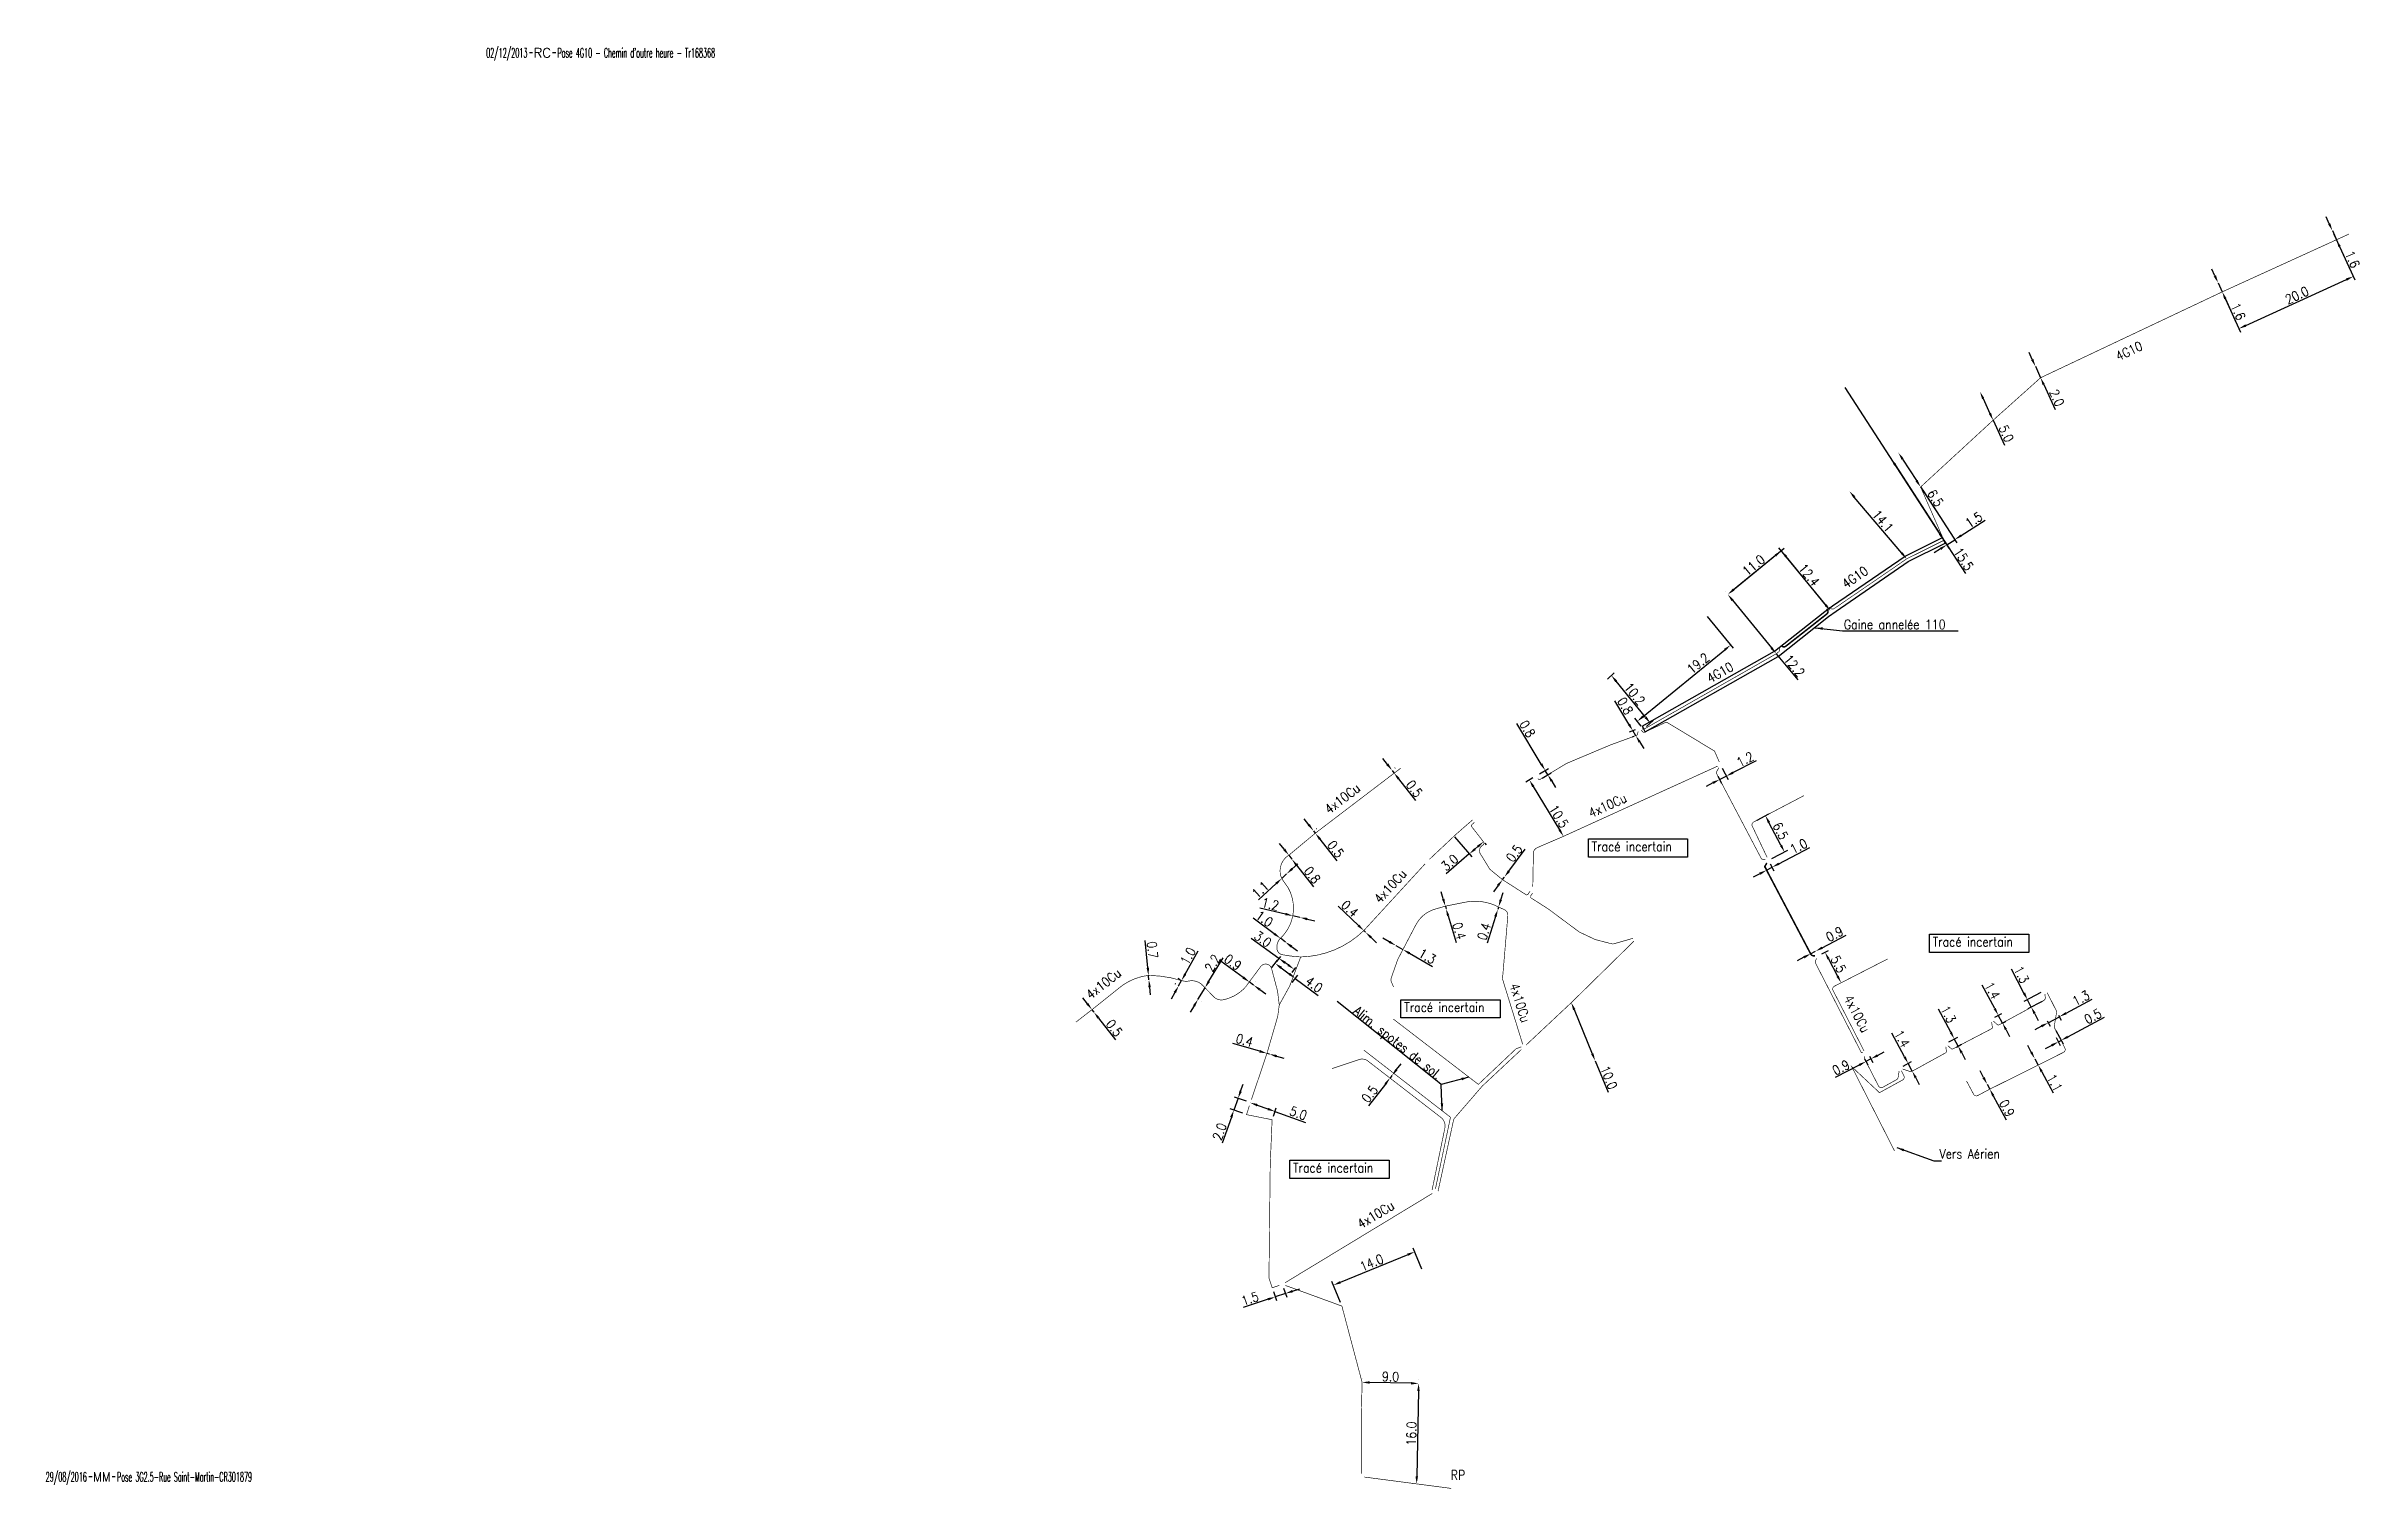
# Model space of a CAD drawing. Header units: millimetres. Extents: x 151012 to 151930, y 112069 to 113000.
# Drawn here: x 151441.2 to 151809.9, y 112259.9 to 112489.6 of the extents above; entities that cross this region are included whole.
import ezdxf
from ezdxf.enums import TextEntityAlignment as Align

# ---------------------------------------------------------------- set-up
doc = ezdxf.new("R2010")
doc.units = ezdxf.units.MM
doc.header["$PDMODE"] = 34
doc.linetypes.add('E_ST_Cu', pattern=[2000, 1000, 1000])
doc.layers.get('0').update_dxf_attribs({"linetype": 'CONTINUOUS'})
doc.layers.get('Defpoints').update_dxf_attribs({"linetype": 'CONTINUOUS'})
for name, color, linetype in [('E_100', 3, 'CONTINUOUS'), ('E_400', 7, 'CONTINUOUS'), ('E_910', 7, 'CONTINUOUS')]:
    doc.layers.add(name, color=color, linetype=linetype)
doc.styles.get("Standard").update_dxf_attribs({"font": 'romans.shx', "width": 0.85})
doc.dimstyles.get("Standard").update_dxf_attribs({"dimtxt": 1.5, "dimasz": 1.2, "dimexe": 0.625, "dimexo": 0.625, "dimgap": 0.25, "dimtad": 1, "dimdec": 1, "dimzin": 0, "dimdsep": 46, "dimtxsty": 'Standard', "dimcen": -0.5, "dimadec": 0, "dimazin": 0, "dimtfac": 1, "dimtdec": 1, "dimtmove": 0, "dimatfit": 3, "dimfxl": 0, "dimtolj": 1, "dimtzin": 0, "dimarcsym": 0})

msp = doc.modelspace()

# ---------------------------------------------------------------- texts
at = {"layer": 'E_100', "linetype": 'Continuous', "width": 0.85}
for s, rotation, p in [('4G10', 25.3106, (151771.13, 112439.44)), ('4G10', 34.4442, (151727.79, 112403.16)), ('4G10', 29.6856, (151706.14, 112388.11)), ('4x10Cu', 37.3086, (151645.47, 112367.24)), ('4x10Cu', 24.4967, (151687.19, 112366.68)), ('4x10Cu', 47.4607, (151653.58, 112352.95)), ('4x10Cu', 38.6331, (151607.51, 112337.71)), ('4x10Cu', 287.1752, (151674.19, 112340.08)), ('4x10Cu', 297.7475, (151727.35, 112337.98)), ('4x10Cu', 31.2527, (151650.53, 112301.2))]:
    msp.add_text(s, height=1.5, rotation=rotation, dxfattribs=at).set_placement(p)
for s, p in [('Tracé incertain', (151687.25, 112361.38)), ('Tracé incertain', (151741.55, 112346.21)), ('Tracé incertain', (151657.41, 112335.78)), ('Tracé incertain', (151639.71, 112310.21)), ('RP', (151664.83, 112261.28))]:
    msp.add_text(s, height=1.5, dxfattribs=at).set_placement(p)
at = {"layer": 'E_100', "linetype": 'Continuous', "insert": (151662.33, 112324.57), "char_height": 1.5, "attachment_point": 9, "rotation": 321.4068}
msp.add_mtext('Alim. spotes de sol.', dxfattribs=at)
at = {"layer": 'E_100', "linetype": 'Continuous', "insert": (151742.64, 112313.94), "char_height": 1.5, "attachment_point": 1}
msp.add_mtext('\\A1;Vers Aérien', dxfattribs=at)
at = {"layer": 'E_400', "linetype": 'Continuous', "insert": (151727.42, 112396.75), "char_height": 1.5, "attachment_point": 7}
msp.add_mtext('\\A1;Gaine annelée 110', dxfattribs=at)

# ---------------------------------------------------------------- blocks, each defined once
blk = doc.blocks.new('*D0')
at = {"layer": 'Defpoints', "color": 0, "linetype": 'Continuous', "transparency": 16777216}
for p in [(151660.45, 112294.25), (151646.13, 112292.27), (151647.49, 112288.94)]:
    blk.add_point(p, dxfattribs=at)
at = {"layer": 'E_100', "color": 0, "linetype": 'Continuous', "lineweight": -2, "transparency": 16777216}
for p, q in [((151657.97, 112297.12), (151647.24, 112292.72)), ((151660.21, 112294.83), (151658.85, 112298.15)), ((151647.25, 112289.52), (151645.89, 112292.85))]:
    blk.add_line(p, q, dxfattribs=at)
at = {"layer": 'E_100', "color": 0, "linetype": 'Continuous', "transparency": 16777216}
for points in [[(151657.9, 112297.31), (151658.05, 112296.94), (151659.08, 112297.58)], [(151647.16, 112292.91), (151647.31, 112292.54), (151646.13, 112292.27)]]:
    blk.add_solid(points, dxfattribs=at)
at = {"layer": 'E_100', "color": 0, "linetype": 'Continuous', "transparency": 16777216, "insert": (151652.23, 112295.85), "char_height": 1.5, "attachment_point": 5, "rotation": 22.2705}
blk.add_mtext('\\A1;14.0', dxfattribs=at)
blk = doc.blocks.new('*D1')
at = {"layer": 'Defpoints', "color": 0, "linetype": 'Continuous', "transparency": 16777216}
for p in [(151650.71, 112276.79), (151650.71, 112276.79), (151659.71, 112276.62)]:
    blk.add_point(p, dxfattribs=at)
at = {"layer": 'E_100', "color": 0, "linetype": 'Continuous', "lineweight": -2, "transparency": 16777216}
for p, q in [((151650.72, 112277.42), (151650.72, 112277.42)), ((151658.51, 112276.64), (151651.91, 112276.77)), ((151659.72, 112277.24), (151659.72, 112277.24))]:
    blk.add_line(p, q, dxfattribs=at)
at = {"layer": 'E_100', "color": 0, "linetype": 'Continuous', "transparency": 16777216}
for points in [[(151651.91, 112276.97), (151651.9, 112276.57), (151650.71, 112276.79)], [(151658.51, 112276.84), (151658.5, 112276.44), (151659.71, 112276.62)]]:
    blk.add_solid(points, dxfattribs=at)
at = {"layer": 'E_100', "color": 0, "linetype": 'Continuous', "transparency": 16777216, "insert": (151655.23, 112277.7), "char_height": 1.5, "attachment_point": 5, "rotation": 358.8655}
blk.add_mtext('\\A1;9.0', dxfattribs=at)
blk = doc.blocks.new('*D2')
at = {"layer": 'Defpoints', "color": 0, "linetype": 'Continuous', "transparency": 16777216}
for p in [(151659.71, 112276.62), (151659.39, 112260.62), (151659.39, 112260.62)]:
    blk.add_point(p, dxfattribs=at)
at = {"layer": 'E_100', "color": 0, "linetype": 'Continuous', "lineweight": -2, "transparency": 16777216}
for p, q in [((151659.08, 112276.63), (151659.08, 112276.63)), ((151659.68, 112275.42), (151659.41, 112261.82)), ((151658.77, 112260.63), (151658.77, 112260.63))]:
    blk.add_line(p, q, dxfattribs=at)
at = {"layer": 'E_100', "color": 0, "linetype": 'Continuous', "transparency": 16777216}
for points in [[(151659.48, 112275.42), (151659.88, 112275.41), (151659.71, 112276.62)], [(151659.21, 112261.82), (151659.61, 112261.81), (151659.39, 112260.62)]]:
    blk.add_solid(points, dxfattribs=at)
at = {"layer": 'E_100', "color": 0, "linetype": 'Continuous', "transparency": 16777216, "insert": (151658.55, 112268.64), "char_height": 1.5, "attachment_point": 5, "rotation": 88.8672}
blk.add_mtext('\\A1;16.0', dxfattribs=at)
blk = doc.blocks.new('*D3')
at = {"layer": 'Defpoints', "color": 0, "linetype": 'Continuous', "transparency": 16777216}
for p in [(151607.7, 112336.15), (151607.7, 112336.15), (151608.01, 112335.76)]:
    blk.add_point(p, dxfattribs=at)
at = {"layer": 'E_100', "color": 0, "linetype": 'Continuous', "lineweight": -2, "transparency": 16777216}
for p, q in [((151606.97, 112337.1), (151606.23, 112338.05)), ((151607.7, 112336.15), (151608.01, 112335.76)), ((151608.19, 112336.53), (151608.2, 112336.54)), ((151608.75, 112334.81), (151611.43, 112331.36))]:
    blk.add_line(p, q, dxfattribs=at)
at = {"layer": 'E_100', "color": 0, "linetype": 'Continuous', "transparency": 16777216}
for points in [[(151607.12, 112337.22), (151606.81, 112336.98), (151607.7, 112336.15)], [(151608.9, 112334.94), (151608.59, 112334.69), (151608.01, 112335.76)]]:
    blk.add_solid(points, dxfattribs=at)
at = {"layer": 'E_100', "color": 0, "linetype": 'Continuous', "transparency": 16777216, "insert": (151611.25, 112333.23), "char_height": 1.5, "attachment_point": 5, "rotation": 307.8678}
blk.add_mtext('\\A1;0.5', dxfattribs=at)
blk = doc.blocks.new('*D4')
at = {"layer": 'Defpoints', "color": 0, "linetype": 'Continuous', "transparency": 16777216}
for p in [(151616.7, 112341.61), (151616.7, 112341.61), (151616.77, 112340.92)]:
    blk.add_point(p, dxfattribs=at)
at = {"layer": 'E_100', "color": 0, "linetype": 'Continuous', "lineweight": -2, "transparency": 16777216}
for p, q in [((151616.59, 112342.81), (151616.19, 112347.16)), ((151616.08, 112341.56), (151616.08, 112341.56)), ((151616.15, 112340.86), (151616.15, 112340.86)), ((151616.77, 112340.92), (151616.7, 112341.61)), ((151616.88, 112339.72), (151616.99, 112338.53))]:
    blk.add_line(p, q, dxfattribs=at)
at = {"layer": 'E_100', "color": 0, "linetype": 'Continuous', "transparency": 16777216}
for points in [[(151616.79, 112342.83), (151616.39, 112342.79), (151616.7, 112341.61)], [(151617.08, 112339.74), (151616.68, 112339.71), (151616.77, 112340.92)]]:
    blk.add_solid(points, dxfattribs=at)
at = {"layer": 'E_100', "color": 0, "linetype": 'Continuous', "transparency": 16777216, "insert": (151617.33, 112345.67), "char_height": 1.5, "attachment_point": 5, "rotation": 275.345}
blk.add_mtext('\\A1;0.7', dxfattribs=at)
blk = doc.blocks.new('*D5')
at = {"layer": 'Defpoints', "color": 0, "linetype": 'Continuous', "transparency": 16777216}
for p in [(151624.58, 112337.79), (151625.7, 112339.64), (151625.7, 112339.64)]:
    blk.add_point(p, dxfattribs=at)
at = {"layer": 'E_100', "color": 0, "linetype": 'Continuous', "lineweight": -2, "transparency": 16777216}
for p, q in [((151626.32, 112340.67), (151628.57, 112344.41)), ((151624.58, 112337.79), (151625.7, 112339.64)), ((151625.12, 112337.46), (151625.12, 112337.46)), ((151625.16, 112339.96), (151625.16, 112339.96)), ((151623.96, 112336.76), (151623.34, 112335.73))]:
    blk.add_line(p, q, dxfattribs=at)
at = {"layer": 'E_100', "color": 0, "linetype": 'Continuous', "transparency": 16777216}
for points in [[(151626.14, 112340.77), (151626.49, 112340.56), (151625.7, 112339.64)], [(151623.79, 112336.86), (151624.13, 112336.66), (151624.58, 112337.79)]]:
    blk.add_solid(points, dxfattribs=at)
at = {"layer": 'E_100', "color": 0, "linetype": 'Continuous', "transparency": 16777216, "insert": (151626.9, 112343.57), "char_height": 1.5, "attachment_point": 5, "rotation": 58.9567}
blk.add_mtext('\\A1;2.2', dxfattribs=at)
blk = doc.blocks.new('*D6')
at = {"layer": 'Defpoints', "color": 0, "linetype": 'Continuous', "transparency": 16777216}
for p in [(151621.96, 112340.79), (151621.58, 112339.88), (151622.31, 112340.59)]:
    blk.add_point(p, dxfattribs=at)
at = {"layer": 'E_100', "color": 0, "linetype": 'Continuous', "lineweight": -2, "transparency": 16777216}
for p, q in [((151622.55, 112341.83), (151624.6, 112345.5)), ((151621.77, 112340.9), (151621.42, 112341.09)), ((151621.49, 112339.93), (151621.96, 112340.79)), ((151620.9, 112338.89), (151620.31, 112337.84)), ((151621.04, 112340.19), (151620.94, 112340.24))]:
    blk.add_line(p, q, dxfattribs=at)
at = {"layer": 'E_100', "color": 0, "linetype": 'Continuous', "transparency": 16777216}
for points in [[(151622.38, 112341.93), (151622.72, 112341.74), (151621.96, 112340.79)], [(151620.73, 112338.99), (151621.08, 112338.79), (151621.49, 112339.93)]]:
    blk.add_solid(points, dxfattribs=at)
at = {"layer": 'E_100', "color": 0, "linetype": 'Continuous', "transparency": 16777216, "insert": (151623, 112344.69), "char_height": 1.5, "attachment_point": 5, "rotation": 60.7595}
blk.add_mtext('\\A1;1.0', dxfattribs=at)
blk = doc.blocks.new('*D7')
at = {"layer": 'Defpoints', "color": 0, "linetype": 'Continuous', "transparency": 16777216}
for p in [(151632.75, 112340.57), (151632.75, 112340.57), (151633.44, 112340.06)]:
    blk.add_point(p, dxfattribs=at)
at = {"layer": 'E_100', "color": 0, "linetype": 'Continuous', "lineweight": -2, "transparency": 16777216}
for p, q in [((151631.78, 112341.27), (151628.29, 112343.81)), ((151633.44, 112340.07), (151632.75, 112340.57)), ((151633.8, 112340.56), (151633.81, 112340.57)), ((151634.41, 112339.36), (151635.38, 112338.65))]:
    blk.add_line(p, q, dxfattribs=at)
at = {"layer": 'E_100', "color": 0, "linetype": 'Continuous', "transparency": 16777216}
for points in [[(151631.89, 112341.44), (151631.66, 112341.11), (151632.75, 112340.57)], [(151634.53, 112339.52), (151634.29, 112339.2), (151633.44, 112340.07)]]:
    blk.add_solid(points, dxfattribs=at)
at = {"layer": 'E_100', "color": 0, "linetype": 'Continuous', "transparency": 16777216, "insert": (151630.13, 112343.7), "char_height": 1.5, "attachment_point": 5, "rotation": 324.0082}
blk.add_mtext('\\A1;0.9', dxfattribs=at)
blk = doc.blocks.new('*D8')
at = {"layer": 'Defpoints', "color": 0, "linetype": 'Continuous', "transparency": 16777216}
for p in [(151635.56, 112329.19), (151635.56, 112329.19), (151635.94, 112329.08)]:
    blk.add_point(p, dxfattribs=at)
at = {"layer": 'E_100', "color": 0, "linetype": 'Continuous', "lineweight": -2, "transparency": 16777216}
for p, q in [((151634.41, 112329.53), (151630.15, 112330.77)), ((151636.11, 112329.68), (151636.11, 112329.68)), ((151635.94, 112329.08), (151635.56, 112329.19)), ((151637.09, 112328.74), (151638.24, 112328.41))]:
    blk.add_line(p, q, dxfattribs=at)
at = {"layer": 'E_100', "color": 0, "linetype": 'Continuous', "transparency": 16777216}
for points in [[(151634.46, 112329.72), (151634.35, 112329.33), (151635.56, 112329.19)], [(151637.15, 112328.94), (151637.04, 112328.55), (151635.94, 112329.08)]]:
    blk.add_solid(points, dxfattribs=at)
at = {"layer": 'E_100', "color": 0, "linetype": 'Continuous', "transparency": 16777216, "insert": (151631.98, 112331.28), "char_height": 1.5, "attachment_point": 5, "rotation": 343.7317}
blk.add_mtext('\\A1;0.4', dxfattribs=at)
blk = doc.blocks.new('*D9')
at = {"layer": 'Defpoints', "color": 0, "linetype": 'Continuous', "transparency": 16777216}
for p in [(151630.29, 112320.15), (151632.31, 112319.43), (151632.88, 112321.35)]:
    blk.add_point(p, dxfattribs=at)
at = {"layer": 'E_100', "color": 0, "linetype": 'Continuous', "lineweight": -2, "transparency": 16777216}
for p, q in [((151632.29, 112321.56), (151630.38, 112322.24)), ((151631.37, 112323.16), (151631.77, 112324.29)), ((151629.89, 112319.02), (151628.42, 112314.9)), ((151631.72, 112319.64), (151629.7, 112320.36)), ((151630.96, 112322.03), (151630.29, 112320.15))]:
    blk.add_line(p, q, dxfattribs=at)
at = {"layer": 'E_100', "color": 0, "linetype": 'Continuous', "transparency": 16777216}
for points in [[(151631.18, 112323.23), (151631.56, 112323.09), (151630.96, 112322.03)], [(151629.7, 112319.08), (151630.08, 112318.95), (151630.29, 112320.15)]]:
    blk.add_solid(points, dxfattribs=at)
at = {"layer": 'E_100', "color": 0, "linetype": 'Continuous', "transparency": 16777216, "insert": (151628.01, 112316.73), "char_height": 1.5, "attachment_point": 5, "rotation": 70.3731}
blk.add_mtext('\\A1;2.0', dxfattribs=at)
blk = doc.blocks.new('*D10')
at = {"layer": 'Defpoints', "color": 0, "linetype": 'Continuous', "transparency": 16777216}
for p in [(151632.88, 112321.34), (151636.38, 112318.62), (151636.84, 112319.93)]:
    blk.add_point(p, dxfattribs=at)
at = {"layer": 'E_100', "color": 0, "linetype": 'Continuous', "lineweight": -2, "transparency": 16777216}
for p, q in [((151634.01, 112320.94), (151635.71, 112320.34)), ((151636.59, 112319.21), (151637.05, 112320.52)), ((151636.84, 112319.93), (151641.71, 112318.2))]:
    blk.add_line(p, q, dxfattribs=at)
at = {"layer": 'E_100', "color": 0, "linetype": 'Continuous', "transparency": 16777216}
for points in [[(151634.08, 112321.13), (151633.95, 112320.75), (151632.88, 112321.34)], [(151635.78, 112320.52), (151635.65, 112320.15), (151636.84, 112319.93)]]:
    blk.add_solid(points, dxfattribs=at)
at = {"layer": 'E_100', "color": 0, "linetype": 'Continuous', "transparency": 16777216, "insert": (151640.55, 112319.67), "char_height": 1.5, "attachment_point": 5, "rotation": 340.3731}
blk.add_mtext('\\A1;5.0', dxfattribs=at)
blk = doc.blocks.new('*D11')
at = {"layer": 'Defpoints', "color": 0, "linetype": 'Continuous', "transparency": 16777216}
for p in [(151636.39, 112291.86), (151636.88, 112290.4), (151638.02, 112292.4)]:
    blk.add_point(p, dxfattribs=at)
at = {"layer": 'E_100', "color": 0, "linetype": 'Continuous', "lineweight": -2, "transparency": 16777216}
for p, q in [((151635.74, 112290.02), (151631.76, 112288.7)), ((151636.59, 112291.26), (151637.07, 112289.81)), ((151638.5, 112290.94), (151636.88, 112290.4)), ((151638.22, 112291.81), (151638.7, 112290.35)), ((151639.64, 112291.32), (151640.78, 112291.7))]:
    blk.add_line(p, q, dxfattribs=at)
at = {"layer": 'E_100', "color": 0, "linetype": 'Continuous', "transparency": 16777216}
for points in [[(151635.67, 112290.21), (151635.8, 112289.83), (151636.88, 112290.4)], [(151639.58, 112291.51), (151639.71, 112291.13), (151638.5, 112290.94)]]:
    blk.add_solid(points, dxfattribs=at)
at = {"layer": 'E_100', "color": 0, "linetype": 'Continuous', "transparency": 16777216, "insert": (151632.86, 112290.12), "char_height": 1.5, "attachment_point": 5, "rotation": 18.387}
blk.add_mtext('\\A1;1.5', dxfattribs=at)
blk = doc.blocks.new('*D12')
at = {"layer": 'Defpoints', "color": 0, "linetype": 'Continuous', "transparency": 16777216}
for p in [(151655.15, 112325.26), (151655.15, 112325.26), (151655.45, 112325.65)]:
    blk.add_point(p, dxfattribs=at)
at = {"layer": 'E_100', "color": 0, "linetype": 'Continuous', "lineweight": -2, "transparency": 16777216}
for p, q in [((151656.19, 112326.6), (151656.92, 112327.55)), ((151654.41, 112324.31), (151651.74, 112320.85)), ((151655.45, 112325.65), (151655.15, 112325.26))]:
    blk.add_line(p, q, dxfattribs=at)
at = {"layer": 'E_100', "color": 0, "linetype": 'Continuous', "transparency": 16777216}
for points in [[(151656.03, 112326.72), (151656.34, 112326.48), (151655.45, 112325.65)], [(151654.26, 112324.43), (151654.57, 112324.18), (151655.15, 112325.26)]]:
    blk.add_solid(points, dxfattribs=at)
at = {"layer": 'E_100', "color": 0, "linetype": 'Continuous', "transparency": 16777216, "insert": (151651.92, 112322.71), "char_height": 1.5, "attachment_point": 5, "rotation": 52.3194}
blk.add_mtext('\\A1;0.5', dxfattribs=at)
blk = doc.blocks.new('*D13')
at = {"layer": 'Defpoints', "color": 0, "linetype": 'Continuous', "transparency": 16777216}
for p in [(151642.93, 112364.63), (151643.26, 112364.26), (151643.26, 112364.26)]:
    blk.add_point(p, dxfattribs=at)
at = {"layer": 'E_100', "color": 0, "linetype": 'Continuous', "lineweight": -2, "transparency": 16777216}
for p, q in [((151642.22, 112365.6), (151641.49, 112366.55)), ((151642.96, 112364.65), (151643.26, 112364.26)), ((151643.42, 112365.01), (151643.45, 112365.03)), ((151644, 112363.31), (151646.68, 112359.85))]:
    blk.add_line(p, q, dxfattribs=at)
at = {"layer": 'E_100', "color": 0, "linetype": 'Continuous', "transparency": 16777216}
for points in [[(151642.38, 112365.72), (151642.06, 112365.48), (151642.96, 112364.65)], [(151644.16, 112363.43), (151643.84, 112363.19), (151643.26, 112364.26)]]:
    blk.add_solid(points, dxfattribs=at)
at = {"layer": 'E_100', "color": 0, "linetype": 'Continuous', "transparency": 16777216, "insert": (151646.5, 112361.72), "char_height": 1.5, "attachment_point": 5, "rotation": 307.81}
blk.add_mtext('\\A1;0.5', dxfattribs=at)
blk = doc.blocks.new('*D14')
at = {"layer": 'Defpoints', "color": 0, "linetype": 'Continuous', "transparency": 16777216}
for p in [(151639.04, 112360.75), (151639.04, 112360.75), (151639.53, 112360.12)]:
    blk.add_point(p, dxfattribs=at)
at = {"layer": 'E_100', "color": 0, "linetype": 'Continuous', "lineweight": -2, "transparency": 16777216}
for p, q in [((151638.3, 112361.7), (151637.56, 112362.64)), ((151639.04, 112360.75), (151639.53, 112360.12)), ((151640.27, 112359.17), (151642.95, 112355.72))]:
    blk.add_line(p, q, dxfattribs=at)
at = {"layer": 'E_100', "color": 0, "linetype": 'Continuous', "transparency": 16777216}
for points in [[(151638.46, 112361.82), (151638.14, 112361.57), (151639.04, 112360.75)], [(151640.42, 112359.29), (151640.11, 112359.05), (151639.53, 112360.12)]]:
    blk.add_solid(points, dxfattribs=at)
at = {"layer": 'E_100', "color": 0, "linetype": 'Continuous', "transparency": 16777216, "insert": (151642.77, 112357.59), "char_height": 1.5, "attachment_point": 5, "rotation": 307.8904}
blk.add_mtext('\\A1;0.8', dxfattribs=at)
blk = doc.blocks.new('*D15')
at = {"layer": 'Defpoints', "color": 0, "linetype": 'Continuous', "transparency": 16777216}
for p in [(151637.91, 112357.04), (151637.91, 112357.04), (151638.69, 112357.77)]:
    blk.add_point(p, dxfattribs=at)
at = {"layer": 'E_100', "color": 0, "linetype": 'Continuous', "lineweight": -2, "transparency": 16777216}
for p, q in [((151639.57, 112358.58), (151640.45, 112359.4)), ((151637.02, 112356.23), (151634.22, 112353.63)), ((151638.69, 112357.77), (151637.91, 112357.04))]:
    blk.add_line(p, q, dxfattribs=at)
at = {"layer": 'E_100', "color": 0, "linetype": 'Continuous', "transparency": 16777216}
for points in [[(151636.89, 112356.38), (151637.16, 112356.08), (151637.91, 112357.04)], [(151639.44, 112358.73), (151639.71, 112358.44), (151638.69, 112357.77)]]:
    blk.add_solid(points, dxfattribs=at)
at = {"layer": 'E_100', "color": 0, "linetype": 'Continuous', "transparency": 16777216, "insert": (151634.5, 112355.26), "char_height": 1.5, "attachment_point": 5, "rotation": 42.7446}
blk.add_mtext('\\A1;1.1', dxfattribs=at)
blk = doc.blocks.new('*D16')
at = {"layer": 'Defpoints', "color": 0, "linetype": 'Continuous', "transparency": 16777216}
for p in [(151639.67, 112351.11), (151639.67, 112351.11), (151640.82, 112350.84)]:
    blk.add_point(p, dxfattribs=at)
at = {"layer": 'E_100', "color": 0, "linetype": 'Continuous', "lineweight": -2, "transparency": 16777216}
for p, q in [((151638.5, 112351.38), (151634.42, 112352.32)), ((151640.82, 112350.84), (151639.67, 112351.11)), ((151641.99, 112350.57), (151643.16, 112350.3))]:
    blk.add_line(p, q, dxfattribs=at)
at = {"layer": 'E_100', "color": 0, "linetype": 'Continuous', "transparency": 16777216}
for points in [[(151638.55, 112351.58), (151638.46, 112351.19), (151639.67, 112351.11)], [(151642.03, 112350.77), (151641.94, 112350.38), (151640.82, 112350.84)]]:
    blk.add_solid(points, dxfattribs=at)
at = {"layer": 'E_100', "color": 0, "linetype": 'Continuous', "transparency": 16777216, "insert": (151636.1, 112352.96), "char_height": 1.5, "attachment_point": 5, "rotation": 346.9894}
blk.add_mtext('\\A1;1.2', dxfattribs=at)
blk = doc.blocks.new('*D17')
at = {"layer": 'Defpoints', "color": 0, "linetype": 'Continuous', "transparency": 16777216}
for p in [(151637.7, 112347.52), (151637.7, 112347.52), (151638.5, 112346.92)]:
    blk.add_point(p, dxfattribs=at)
at = {"layer": 'E_100', "color": 0, "linetype": 'Continuous', "lineweight": -2, "transparency": 16777216}
for p, q in [((151636.73, 112348.23), (151633.36, 112350.71)), ((151638.5, 112346.92), (151637.7, 112347.52)), ((151639.47, 112346.21), (151640.43, 112345.5))]:
    blk.add_line(p, q, dxfattribs=at)
at = {"layer": 'E_100', "color": 0, "linetype": 'Continuous', "transparency": 16777216}
for points in [[(151636.85, 112348.39), (151636.61, 112348.07), (151637.7, 112347.52)], [(151639.59, 112346.37), (151639.35, 112346.05), (151638.5, 112346.92)]]:
    blk.add_solid(points, dxfattribs=at)
at = {"layer": 'E_100', "color": 0, "linetype": 'Continuous', "transparency": 16777216, "insert": (151635.15, 112350.63), "char_height": 1.5, "attachment_point": 5, "rotation": 323.6551}
blk.add_mtext('\\A1;1.0', dxfattribs=at)
blk = doc.blocks.new('*D18')
at = {"layer": 'Defpoints', "color": 0, "linetype": 'Continuous', "transparency": 16777216}
for p in [(151635.99, 112342.34), (151640.07, 112341.14), (151639.2, 112339.96)]:
    blk.add_point(p, dxfattribs=at)
at = {"layer": 'E_100', "color": 0, "linetype": 'Continuous', "lineweight": -2, "transparency": 16777216}
for p, q in [((151636.36, 112342.85), (151637.24, 112344.03)), ((151637.83, 112342.81), (151639.11, 112341.85)), ((151639.57, 112340.46), (151640.45, 112341.64)), ((151640.07, 112341.14), (151643.73, 112338.42))]:
    blk.add_line(p, q, dxfattribs=at)
at = {"layer": 'E_100', "color": 0, "linetype": 'Continuous', "transparency": 16777216}
for points in [[(151637.94, 112342.97), (151637.71, 112342.65), (151636.86, 112343.52)], [(151639.23, 112342.02), (151638.99, 112341.69), (151640.07, 112341.14)]]:
    blk.add_solid(points, dxfattribs=at)
at = {"layer": 'E_100', "color": 0, "linetype": 'Continuous', "transparency": 16777216, "insert": (151643.06, 112340.17), "char_height": 1.5, "attachment_point": 5, "rotation": 323.3877}
blk.add_mtext('\\A1;4.0', dxfattribs=at)
blk = doc.blocks.new('*D19')
at = {"layer": 'Defpoints', "color": 0, "linetype": 'Continuous', "transparency": 16777216}
for p in [(151638.05, 112345.14), (151639.91, 112342.58), (151640.49, 112343.39)]:
    blk.add_point(p, dxfattribs=at)
at = {"layer": 'E_100', "color": 0, "linetype": 'Continuous', "lineweight": -2, "transparency": 16777216}
for p, q in [((151637.47, 112344.32), (151633.03, 112347.49)), ((151637.69, 112344.63), (151637.1, 112343.81)), ((151638.93, 112343.28), (151638.44, 112343.62)), ((151640.13, 112342.88), (151639.54, 112342.07))]:
    blk.add_line(p, q, dxfattribs=at)
at = {"layer": 'E_100', "color": 0, "linetype": 'Continuous', "transparency": 16777216}
for points in [[(151638.56, 112343.79), (151638.33, 112343.46), (151637.47, 112344.32)], [(151639.05, 112343.44), (151638.82, 112343.11), (151639.91, 112342.58)]]:
    blk.add_solid(points, dxfattribs=at)
at = {"layer": 'E_100', "color": 0, "linetype": 'Continuous', "transparency": 16777216, "insert": (151634.9, 112347.39), "char_height": 1.5, "attachment_point": 5, "rotation": 324.4276}
blk.add_mtext('\\A1;3.0', dxfattribs=at)
blk = doc.blocks.new('*D20')
at = {"layer": 'Defpoints', "color": 0, "linetype": 'Continuous', "transparency": 16777216}
for p in [(151650.98, 112348.75), (151650.98, 112348.75), (151651.27, 112348.47)]:
    blk.add_point(p, dxfattribs=at)
at = {"layer": 'E_100', "color": 0, "linetype": 'Continuous', "lineweight": -2, "transparency": 16777216}
for p, q in [((151650.11, 112349.57), (151646.89, 112352.62)), ((151651.27, 112348.47), (151650.98, 112348.75)), ((151652.14, 112347.64), (151653.01, 112346.82))]:
    blk.add_line(p, q, dxfattribs=at)
at = {"layer": 'E_100', "color": 0, "linetype": 'Continuous', "transparency": 16777216}
for points in [[(151650.25, 112349.72), (151649.97, 112349.43), (151650.98, 112348.75)], [(151652.28, 112347.79), (151652, 112347.5), (151651.27, 112348.47)]]:
    blk.add_solid(points, dxfattribs=at)
at = {"layer": 'E_100', "color": 0, "linetype": 'Continuous', "transparency": 16777216, "insert": (151648.75, 112352.24), "char_height": 1.5, "attachment_point": 5, "rotation": 316.5025}
blk.add_mtext('\\A1;0.4', dxfattribs=at)
blk = doc.blocks.new('*D21')
at = {"layer": 'Defpoints', "color": 0, "linetype": 'Continuous', "transparency": 16777216}
for p in [(151665.01, 112364.16), (151669.84, 112363.14), (151670.04, 112362.9)]:
    blk.add_point(p, dxfattribs=at)
at = {"layer": 'E_100', "color": 0, "linetype": 'Continuous', "lineweight": -2, "transparency": 16777216}
for p, q in [((151665.42, 112363.68), (151668.17, 112360.47)), ((151667.77, 112360.95), (151664.1, 112357.8)), ((151669.13, 112362.12), (151668.68, 112361.73)), ((151670.24, 112362.67), (151670.45, 112362.42))]:
    blk.add_line(p, q, dxfattribs=at)
at = {"layer": 'E_100', "color": 0, "linetype": 'Continuous', "transparency": 16777216}
for points in [[(151669, 112362.27), (151669.26, 112361.97), (151670.04, 112362.9)], [(151668.55, 112361.88), (151668.81, 112361.58), (151667.77, 112360.95)]]:
    blk.add_solid(points, dxfattribs=at)
at = {"layer": 'E_100', "color": 0, "linetype": 'Continuous', "transparency": 16777216, "insert": (151664.65, 112359.59), "char_height": 1.5, "attachment_point": 5, "rotation": 40.5991}
blk.add_mtext('\\A1;3.0', dxfattribs=at)
blk = doc.blocks.new('*D22')
at = {"layer": 'Defpoints', "color": 0, "linetype": 'Continuous', "transparency": 16777216}
for p in [(151673.06, 112356.86), (151673.06, 112356.86), (151673.36, 112357.26)]:
    blk.add_point(p, dxfattribs=at)
at = {"layer": 'E_100', "color": 0, "linetype": 'Continuous', "lineweight": -2, "transparency": 16777216}
for p, q in [((151674.08, 112358.22), (151676.69, 112361.72)), ((151672.34, 112355.9), (151671.63, 112354.93)), ((151673.06, 112356.86), (151673.36, 112357.26))]:
    blk.add_line(p, q, dxfattribs=at)
at = {"layer": 'E_100', "color": 0, "linetype": 'Continuous', "transparency": 16777216}
for points in [[(151672.18, 112356.02), (151672.5, 112355.78), (151673.06, 112356.86)], [(151673.92, 112358.34), (151674.24, 112358.1), (151673.36, 112357.26)]]:
    blk.add_solid(points, dxfattribs=at)
at = {"layer": 'E_100', "color": 0, "linetype": 'Continuous', "transparency": 16777216, "insert": (151674.94, 112361.05), "char_height": 1.5, "attachment_point": 5, "rotation": 53.2573}
blk.add_mtext('\\A1;0.5', dxfattribs=at)
blk = doc.blocks.new('*D23')
at = {"layer": 'Defpoints', "color": 0, "linetype": 'Continuous', "transparency": 16777216}
for p in [(151684.02, 112337.27), (151684.02, 112337.27), (151687.81, 112328.02)]:
    blk.add_point(p, dxfattribs=at)
at = {"layer": 'E_100', "color": 0, "linetype": 'Continuous', "lineweight": -2, "transparency": 16777216}
for p, q in [((151684.47, 112336.16), (151687.35, 112329.13)), ((151687.81, 112328.02), (151689.86, 112323.02))]:
    blk.add_line(p, q, dxfattribs=at)
at = {"layer": 'E_100', "color": 0, "linetype": 'Continuous', "transparency": 16777216}
for points in [[(151684.66, 112336.24), (151684.29, 112336.08), (151684.02, 112337.27)], [(151687.54, 112329.2), (151687.17, 112329.05), (151687.81, 112328.02)]]:
    blk.add_solid(points, dxfattribs=at)
at = {"layer": 'E_100', "color": 0, "linetype": 'Continuous', "transparency": 16777216, "insert": (151689.99, 112325.34), "char_height": 1.5, "attachment_point": 5, "rotation": 292.2836}
blk.add_mtext('\\A1;10.0', dxfattribs=at)
blk = doc.blocks.new('*D24')
at = {"layer": 'Defpoints', "color": 0, "linetype": 'Continuous', "transparency": 16777216}
for p in [(151656.08, 112346.37), (151657.21, 112345.73), (151657.21, 112345.73)]:
    blk.add_point(p, dxfattribs=at)
at = {"layer": 'E_100', "color": 0, "linetype": 'Continuous', "lineweight": -2, "transparency": 16777216}
for p, q in [((151655.04, 112346.96), (151654, 112347.56)), ((151655.77, 112345.83), (151655.77, 112345.83)), ((151656.08, 112346.37), (151657.21, 112345.73)), ((151656.9, 112345.18), (151656.9, 112345.18)), ((151658.25, 112345.13), (151661.89, 112343.05))]:
    blk.add_line(p, q, dxfattribs=at)
at = {"layer": 'E_100', "color": 0, "linetype": 'Continuous', "transparency": 16777216}
for points in [[(151655.14, 112347.14), (151654.94, 112346.79), (151656.08, 112346.37)], [(151658.35, 112345.3), (151658.15, 112344.96), (151657.21, 112345.73)]]:
    blk.add_solid(points, dxfattribs=at)
at = {"layer": 'E_100', "color": 0, "linetype": 'Continuous', "transparency": 16777216, "insert": (151661.09, 112344.66), "char_height": 1.5, "attachment_point": 5, "rotation": 330.2844}
blk.add_mtext('\\A1;1.3', dxfattribs=at)
blk = doc.blocks.new('*D25')
at = {"layer": 'Defpoints', "color": 0, "linetype": 'Continuous', "transparency": 16777216}
for p in [(151663.96, 112352.64), (151663.96, 112352.64), (151664.07, 112352.26)]:
    blk.add_point(p, dxfattribs=at)
at = {"layer": 'E_100', "color": 0, "linetype": 'Continuous', "lineweight": -2, "transparency": 16777216}
for p, q in [((151663.61, 112353.79), (151663.27, 112354.94)), ((151663.96, 112352.64), (151664.07, 112352.26)), ((151664.41, 112351.11), (151665.68, 112346.86))]:
    blk.add_line(p, q, dxfattribs=at)
at = {"layer": 'E_100', "color": 0, "linetype": 'Continuous', "transparency": 16777216}
for points in [[(151663.81, 112353.84), (151663.42, 112353.73), (151663.96, 112352.64)], [(151664.6, 112351.17), (151664.22, 112351.05), (151664.07, 112352.26)]]:
    blk.add_solid(points, dxfattribs=at)
at = {"layer": 'E_100', "color": 0, "linetype": 'Continuous', "transparency": 16777216, "insert": (151666.17, 112348.69), "char_height": 1.5, "attachment_point": 5, "rotation": 286.5842}
blk.add_mtext('\\A1;0.4', dxfattribs=at)
blk = doc.blocks.new('*D26')
at = {"layer": 'Defpoints', "color": 0, "linetype": 'Continuous', "transparency": 16777216}
for p in [(151672.31, 112352.12), (151672.43, 112352.5), (151672.43, 112352.5)]:
    blk.add_point(p, dxfattribs=at)
at = {"layer": 'E_100', "color": 0, "linetype": 'Continuous', "lineweight": -2, "transparency": 16777216}
for p, q in [((151672.43, 112352.5), (151672.31, 112352.12)), ((151672.79, 112353.65), (151673.16, 112354.79)), ((151671.94, 112350.98), (151670.6, 112346.76))]:
    blk.add_line(p, q, dxfattribs=at)
at = {"layer": 'E_100', "color": 0, "linetype": 'Continuous', "transparency": 16777216}
for points in [[(151671.75, 112351.04), (151672.13, 112350.92), (151672.31, 112352.12)], [(151672.6, 112353.71), (151672.98, 112353.59), (151672.43, 112352.5)]]:
    blk.add_solid(points, dxfattribs=at)
at = {"layer": 'E_100', "color": 0, "linetype": 'Continuous', "transparency": 16777216, "insert": (151670.14, 112348.6), "char_height": 1.5, "attachment_point": 5, "rotation": 72.3436}
blk.add_mtext('\\A1;0.4', dxfattribs=at)
blk = doc.blocks.new('*D27')
at = {"layer": 'Defpoints', "color": 0, "linetype": 'Continuous', "transparency": 16777216}
for p in [(151678.43, 112373.39), (151678.85, 112372.7), (151680.28, 112373.57)]:
    blk.add_point(p, dxfattribs=at)
at = {"layer": 'E_100', "color": 0, "linetype": 'Continuous', "lineweight": -2, "transparency": 16777216}
for p, q in [((151679.24, 112375.28), (151675.34, 112381.71)), ((151678.97, 112373.71), (151680.4, 112374.58)), ((151679.38, 112373.03), (151680.81, 112373.89)), ((151680.28, 112373.57), (151679.86, 112374.25)), ((151680.9, 112372.54), (151681.52, 112371.52))]:
    blk.add_line(p, q, dxfattribs=at)
at = {"layer": 'E_100', "color": 0, "linetype": 'Continuous', "transparency": 16777216}
for points in [[(151679.41, 112375.38), (151679.07, 112375.18), (151679.86, 112374.25)], [(151681.07, 112372.65), (151680.73, 112372.44), (151680.28, 112373.57)]]:
    blk.add_solid(points, dxfattribs=at)
at = {"layer": 'E_100', "color": 0, "linetype": 'Continuous', "transparency": 16777216, "insert": (151677.02, 112380.88), "char_height": 1.5, "attachment_point": 5, "rotation": 301.2055}
blk.add_mtext('\\A1;0.8', dxfattribs=at)
blk = doc.blocks.new('*D28')
at = {"layer": 'Defpoints', "color": 0, "linetype": 'Continuous', "transparency": 16777216}
for p in [(151694.29, 112379.79), (151694.51, 112379.87), (151694.79, 112380.98)]:
    blk.add_point(p, dxfattribs=at)
at = {"layer": 'E_100', "color": 0, "linetype": 'Continuous', "lineweight": -2, "transparency": 16777216}
for p, q in [((151693.18, 112381.62), (151690.92, 112385.35)), ((151694.2, 112380.74), (151693.22, 112380.36)), ((151693.92, 112379.64), (151693.7, 112379.55)), ((151694.29, 112379.79), (151693.81, 112380.59)), ((151694.91, 112378.76), (151695.54, 112377.73))]:
    blk.add_line(p, q, dxfattribs=at)
at = {"layer": 'E_100', "color": 0, "linetype": 'Continuous', "transparency": 16777216}
for points in [[(151693.36, 112381.72), (151693.01, 112381.51), (151693.81, 112380.59)], [(151695.08, 112378.86), (151694.74, 112378.66), (151694.29, 112379.79)]]:
    blk.add_solid(points, dxfattribs=at)
at = {"layer": 'E_100', "color": 0, "linetype": 'Continuous', "transparency": 16777216, "insert": (151692.6, 112384.52), "char_height": 1.5, "attachment_point": 5, "rotation": 301.2055}
blk.add_mtext('\\A1;0.8', dxfattribs=at)
blk = doc.blocks.new('*D29')
at = {"layer": 'Defpoints', "color": 0, "linetype": 'Continuous', "transparency": 16777216}
for p in [(151678.43, 112373.39), (151682.77, 112363.76), (151682.77, 112363.76)]:
    blk.add_point(p, dxfattribs=at)
at = {"layer": 'E_100', "color": 0, "linetype": 'Continuous', "lineweight": -2, "transparency": 16777216}
for p, q in [((151677.9, 112373.06), (151676.8, 112372.4)), ((151677.96, 112371.7), (151682.15, 112364.78))]:
    blk.add_line(p, q, dxfattribs=at)
at = {"layer": 'E_100', "color": 0, "linetype": 'Continuous', "transparency": 16777216}
for points in [[(151678.13, 112371.8), (151677.79, 112371.6), (151677.34, 112372.73)], [(151682.32, 112364.89), (151681.98, 112364.68), (151682.77, 112363.76)]]:
    blk.add_solid(points, dxfattribs=at)
at = {"layer": 'E_100', "color": 0, "linetype": 'Continuous', "transparency": 16777216, "insert": (151682.02, 112366.93), "char_height": 1.5, "attachment_point": 5, "rotation": 301.2055}
blk.add_mtext('\\A1;10.5', dxfattribs=at)
blk = doc.blocks.new('*D30')
at = {"layer": 'Defpoints', "color": 0, "linetype": 'Continuous', "transparency": 16777216}
for p in [(151707.06, 112373.91), (151707.76, 112375.15), (151707.63, 112372.81)]:
    blk.add_point(p, dxfattribs=at)
at = {"layer": 'E_100', "color": 0, "linetype": 'Continuous', "lineweight": -2, "transparency": 16777216}
for p, q in [((151708.05, 112374.59), (151708.97, 112372.8)), ((151709.75, 112373.9), (151713.48, 112375.82)), ((151706.56, 112372.26), (151705.5, 112371.71)), ((151707.35, 112373.35), (151707.92, 112372.25)), ((151707.63, 112372.81), (151708.69, 112373.35))]:
    blk.add_line(p, q, dxfattribs=at)
at = {"layer": 'E_100', "color": 0, "linetype": 'Continuous', "transparency": 16777216}
for points in [[(151709.66, 112374.08), (151709.85, 112373.73), (151708.69, 112373.35)], [(151706.47, 112372.44), (151706.65, 112372.08), (151707.63, 112372.81)]]:
    blk.add_solid(points, dxfattribs=at)
at = {"layer": 'E_100', "color": 0, "linetype": 'Continuous', "transparency": 16777216, "insert": (151711.69, 112376.03), "char_height": 1.5, "attachment_point": 5, "rotation": 27.2629}
blk.add_mtext('\\A1;1.2', dxfattribs=at)
blk = doc.blocks.new('*D31')
at = {"layer": 'Defpoints', "color": 0, "linetype": 'Continuous', "transparency": 16777216}
for p in [(151714.93, 112367.03), (151713.04, 112366.04), (151715.41, 112359.94)]:
    blk.add_point(p, dxfattribs=at)
at = {"layer": 'E_100', "color": 0, "linetype": 'Continuous', "lineweight": -2, "transparency": 16777216}
for p, q in [((151713.6, 112366.33), (151715.48, 112367.32)), ((151717.39, 112362.34), (151715.49, 112365.96)), ((151715.96, 112360.23), (151718.5, 112361.57))]:
    blk.add_line(p, q, dxfattribs=at)
at = {"layer": 'E_100', "color": 0, "linetype": 'Continuous', "transparency": 16777216}
for points in [[(151715.66, 112366.06), (151715.31, 112365.87), (151714.93, 112367.03)], [(151717.57, 112362.43), (151717.22, 112362.25), (151717.95, 112361.28)]]:
    blk.add_solid(points, dxfattribs=at)
at = {"layer": 'E_100', "color": 0, "linetype": 'Continuous', "transparency": 16777216, "insert": (151717.32, 112364.62), "char_height": 1.5, "attachment_point": 5, "rotation": 297.7475}
blk.add_mtext('\\A1;6.5', dxfattribs=at)
blk = doc.blocks.new('*D32')
at = {"layer": 'Defpoints', "color": 0, "linetype": 'Continuous', "transparency": 16777216}
for p in [(151714.52, 112359.49), (151715.41, 112359.94), (151715.11, 112358.37)]:
    blk.add_point(p, dxfattribs=at)
at = {"layer": 'E_100', "color": 0, "linetype": 'Continuous', "lineweight": -2, "transparency": 16777216}
for p, q in [((151715.7, 112359.39), (151716.28, 112358.28)), ((151717.05, 112359.39), (151722, 112361.99)), ((151714.05, 112357.81), (151712.98, 112357.25)), ((151714.81, 112358.94), (151715.4, 112357.82)), ((151715.11, 112358.37), (151715.99, 112358.84))]:
    blk.add_line(p, q, dxfattribs=at)
at = {"layer": 'E_100', "color": 0, "linetype": 'Continuous', "transparency": 16777216}
for points in [[(151716.96, 112359.57), (151717.15, 112359.22), (151715.99, 112358.84)], [(151713.95, 112357.99), (151714.14, 112357.63), (151715.11, 112358.37)]]:
    blk.add_solid(points, dxfattribs=at)
at = {"layer": 'E_100', "color": 0, "linetype": 'Continuous', "transparency": 16777216, "insert": (151720.21, 112362.18), "char_height": 1.5, "attachment_point": 5, "rotation": 27.7475}
blk.add_mtext('\\A1;1.0', dxfattribs=at)
blk = doc.blocks.new('*D33')
at = {"layer": 'Defpoints', "color": 0, "linetype": 'Continuous', "transparency": 16777216}
for p in [(151722.12, 112345.05), (151722.91, 112345.46), (151722.91, 112345.46)]:
    blk.add_point(p, dxfattribs=at)
at = {"layer": 'E_100', "color": 0, "linetype": 'Continuous', "lineweight": -2, "transparency": 16777216}
for p, q in [((151723.97, 112346.02), (151727.78, 112348.03)), ((151721.05, 112344.49), (151719.99, 112343.93)), ((151722.12, 112345.05), (151722.91, 112345.46))]:
    blk.add_line(p, q, dxfattribs=at)
at = {"layer": 'E_100', "color": 0, "linetype": 'Continuous', "transparency": 16777216}
for points in [[(151720.96, 112344.67), (151721.15, 112344.31), (151722.12, 112345.05)], [(151723.87, 112346.2), (151724.06, 112345.85), (151722.91, 112345.46)]]:
    blk.add_solid(points, dxfattribs=at)
at = {"layer": 'E_100', "color": 0, "linetype": 'Continuous', "transparency": 16777216, "insert": (151725.94, 112348.19), "char_height": 1.5, "attachment_point": 5, "rotation": 27.7475}
blk.add_mtext('\\A1;0.9', dxfattribs=at)
blk = doc.blocks.new('*D34')
at = {"layer": 'Defpoints', "color": 0, "linetype": 'Continuous', "transparency": 16777216}
for p in [(151723.34, 112344.74), (151726.97, 112340.43), (151726.97, 112340.43)]:
    blk.add_point(p, dxfattribs=at)
at = {"layer": 'E_100', "color": 0, "linetype": 'Continuous', "lineweight": -2, "transparency": 16777216}
for p, q in [((151723.89, 112345.03), (151724.96, 112345.59)), ((151724.96, 112344.24), (151726.41, 112341.49))]:
    blk.add_line(p, q, dxfattribs=at)
at = {"layer": 'E_100', "color": 0, "linetype": 'Continuous', "transparency": 16777216}
for points in [[(151725.14, 112344.33), (151724.79, 112344.15), (151724.41, 112345.3)], [(151726.59, 112341.59), (151726.23, 112341.4), (151726.97, 112340.43)]]:
    blk.add_solid(points, dxfattribs=at)
at = {"layer": 'E_100', "color": 0, "linetype": 'Continuous', "transparency": 16777216, "insert": (151726.54, 112343.4), "char_height": 1.5, "attachment_point": 5, "rotation": 297.7475}
blk.add_mtext('\\A1;5.5', dxfattribs=at)
blk = doc.blocks.new('*D35')
at = {"layer": 'Defpoints', "color": 0, "linetype": 'Continuous', "transparency": 16777216}
for p in [(151736.29, 112326.86), (151738.29, 112326.35), (151738.29, 112326.35)]:
    blk.add_point(p, dxfattribs=at)
at = {"layer": 'E_100', "color": 0, "linetype": 'Continuous', "lineweight": -2, "transparency": 16777216}
for p, q in [((151737.07, 112328.64), (151735.07, 112332.39)), ((151736.84, 112327.16), (151738.19, 112327.87)), ((151738.29, 112326.35), (151737.64, 112327.58)), ((151738.85, 112325.3), (151739.42, 112324.24))]:
    blk.add_line(p, q, dxfattribs=at)
at = {"layer": 'E_100', "color": 0, "linetype": 'Continuous', "transparency": 16777216}
for points in [[(151737.25, 112328.73), (151736.9, 112328.55), (151737.64, 112327.58)], [(151739.03, 112325.39), (151738.68, 112325.2), (151738.29, 112326.35)]]:
    blk.add_solid(points, dxfattribs=at)
at = {"layer": 'E_100', "color": 0, "linetype": 'Continuous', "transparency": 16777216, "insert": (151736.67, 112331.52), "char_height": 1.5, "attachment_point": 5, "rotation": 298.0489}
blk.add_mtext('\\A1;1.4', dxfattribs=at)
blk = doc.blocks.new('*D36')
at = {"layer": 'Defpoints', "color": 0, "linetype": 'Continuous', "transparency": 16777216}
for p in [(151743.58, 112330.75), (151744.78, 112329.91), (151745.6, 112330.35)]:
    blk.add_point(p, dxfattribs=at)
at = {"layer": 'E_100', "color": 0, "linetype": 'Continuous', "lineweight": -2, "transparency": 16777216}
for p, q in [((151744.43, 112332.56), (151742.46, 112336.25)), ((151744.14, 112331.04), (151745.54, 112331.79)), ((151745.6, 112330.35), (151744.99, 112331.5)), ((151745.33, 112330.2), (151746.16, 112330.64)), ((151746.17, 112329.29), (151746.73, 112328.23))]:
    blk.add_line(p, q, dxfattribs=at)
at = {"layer": 'E_100', "color": 0, "linetype": 'Continuous', "transparency": 16777216}
for points in [[(151744.6, 112332.65), (151744.25, 112332.46), (151744.99, 112331.5)], [(151746.34, 112329.38), (151745.99, 112329.19), (151745.6, 112330.35)]]:
    blk.add_solid(points, dxfattribs=at)
at = {"layer": 'E_100', "color": 0, "linetype": 'Continuous', "transparency": 16777216, "insert": (151744.04, 112335.41), "char_height": 1.5, "attachment_point": 5, "rotation": 298.0489}
blk.add_mtext('\\A1;1.3', dxfattribs=at)
blk = doc.blocks.new('*D37')
at = {"layer": 'Defpoints', "color": 0, "linetype": 'Continuous', "transparency": 16777216}
for p in [(151750.87, 112334.66), (151752.11, 112333.73), (151752.66, 112334.02)]:
    blk.add_point(p, dxfattribs=at)
at = {"layer": 'E_100', "color": 0, "linetype": 'Continuous', "lineweight": -2, "transparency": 16777216}
for p, q in [((151751.44, 112336.32), (151749.44, 112340.07)), ((151751.42, 112334.95), (151752.55, 112335.56)), ((151752.66, 112334.02), (151752, 112335.26)), ((151752.66, 112334.02), (151753.21, 112334.32)), ((151753.23, 112332.96), (151753.79, 112331.9))]:
    blk.add_line(p, q, dxfattribs=at)
at = {"layer": 'E_100', "color": 0, "linetype": 'Continuous', "transparency": 16777216}
for points in [[(151751.61, 112336.42), (151751.26, 112336.23), (151752, 112335.26)], [(151753.4, 112333.06), (151753.05, 112332.87), (151752.66, 112334.02)]]:
    blk.add_solid(points, dxfattribs=at)
at = {"layer": 'E_100', "color": 0, "linetype": 'Continuous', "transparency": 16777216, "insert": (151751.04, 112339.2), "char_height": 1.5, "attachment_point": 5, "rotation": 298.0489}
blk.add_mtext('\\A1;1.4', dxfattribs=at)
blk = doc.blocks.new('*D38')
at = {"layer": 'Defpoints', "color": 0, "linetype": 'Continuous', "transparency": 16777216}
for p in [(151759.34, 112339.14), (151759.52, 112337.76), (151757.24, 112336.57)]:
    blk.add_point(p, dxfattribs=at)
at = {"layer": 'E_100', "color": 0, "linetype": 'Continuous', "lineweight": -2, "transparency": 16777216}
for p, q in [((151756.08, 112338.8), (151754.11, 112342.59)), ((151758.79, 112338.86), (151756.08, 112337.44)), ((151757.24, 112336.57), (151756.64, 112337.73)), ((151758.97, 112337.47), (151756.69, 112336.28)), ((151757.8, 112335.51), (151758.35, 112334.45))]:
    blk.add_line(p, q, dxfattribs=at)
at = {"layer": 'E_100', "color": 0, "linetype": 'Continuous', "transparency": 16777216}
for points in [[(151756.26, 112338.89), (151755.9, 112338.71), (151756.64, 112337.73)], [(151757.97, 112335.6), (151757.62, 112335.42), (151757.24, 112336.57)]]:
    blk.add_solid(points, dxfattribs=at)
at = {"layer": 'E_100', "color": 0, "linetype": 'Continuous', "transparency": 16777216, "insert": (151755.68, 112341.72), "char_height": 1.5, "attachment_point": 5, "rotation": 297.5383}
blk.add_mtext('\\A1;1.3', dxfattribs=at)
blk = doc.blocks.new('*D39')
at = {"layer": 'Defpoints', "color": 0, "linetype": 'Continuous', "transparency": 16777216}
for p in [(151750.21, 112324.29), (151750.64, 112323.49), (151750.64, 112323.49)]:
    blk.add_point(p, dxfattribs=at)
at = {"layer": 'E_100', "color": 0, "linetype": 'Continuous', "lineweight": -2, "transparency": 16777216}
for p, q in [((151749.65, 112325.35), (151749.09, 112326.41)), ((151750.21, 112324.29), (151750.64, 112323.49)), ((151751.2, 112322.44), (151753.23, 112318.63))]:
    blk.add_line(p, q, dxfattribs=at)
at = {"layer": 'E_100', "color": 0, "linetype": 'Continuous', "transparency": 16777216}
for points in [[(151749.83, 112325.44), (151749.47, 112325.25), (151750.21, 112324.29)], [(151751.38, 112322.53), (151751.02, 112322.34), (151750.64, 112323.49)]]:
    blk.add_solid(points, dxfattribs=at)
at = {"layer": 'E_100', "color": 0, "linetype": 'Continuous', "transparency": 16777216, "insert": (151753.38, 112320.47), "char_height": 1.5, "attachment_point": 5, "rotation": 298.0489}
blk.add_mtext('\\A1;0.9', dxfattribs=at)
blk = doc.blocks.new('*D40')
at = {"layer": 'Defpoints', "color": 0, "linetype": 'Continuous', "transparency": 16777216}
for p in [(151757.81, 112328.33), (151758.35, 112327.32), (151758.35, 112327.32)]:
    blk.add_point(p, dxfattribs=at)
at = {"layer": 'E_100', "color": 0, "linetype": 'Continuous', "lineweight": -2, "transparency": 16777216}
for p, q in [((151757.25, 112329.39), (151756.68, 112330.45)), ((151757.81, 112328.33), (151758.35, 112327.32)), ((151758.91, 112326.26), (151760.71, 112322.89))]:
    blk.add_line(p, q, dxfattribs=at)
at = {"layer": 'E_100', "color": 0, "linetype": 'Continuous', "transparency": 16777216}
for points in [[(151757.42, 112329.49), (151757.07, 112329.3), (151757.81, 112328.33)], [(151759.09, 112326.36), (151758.74, 112326.17), (151758.35, 112327.32)]]:
    blk.add_solid(points, dxfattribs=at)
at = {"layer": 'E_100', "color": 0, "linetype": 'Continuous', "transparency": 16777216, "insert": (151760.98, 112324.51), "char_height": 1.5, "attachment_point": 5, "rotation": 298.0489}
blk.add_mtext('\\A1;1.1', dxfattribs=at)
blk = doc.blocks.new('*D41')
at = {"layer": 'Defpoints', "color": 0, "linetype": 'Continuous', "transparency": 16777216}
for p in [(151759.5, 112334.9), (151761.3, 112335.84), (151761.73, 112335.03)]:
    blk.add_point(p, dxfattribs=at)
at = {"layer": 'E_100', "color": 0, "linetype": 'Continuous', "lineweight": -2, "transparency": 16777216}
for p, q in [((151762.79, 112335.6), (151766.94, 112337.81)), ((151758.88, 112333.51), (151757.82, 112332.95)), ((151759.79, 112334.35), (151760.23, 112333.52)), ((151759.94, 112334.07), (151761.73, 112335.03)), ((151761.6, 112335.29), (151762.03, 112334.48))]:
    blk.add_line(p, q, dxfattribs=at)
at = {"layer": 'E_100', "color": 0, "linetype": 'Continuous', "transparency": 16777216}
for points in [[(151758.78, 112333.69), (151758.97, 112333.33), (151759.94, 112334.07)], [(151762.7, 112335.77), (151762.89, 112335.42), (151761.73, 112335.03)]]:
    blk.add_solid(points, dxfattribs=at)
at = {"layer": 'E_100', "color": 0, "linetype": 'Continuous', "transparency": 16777216, "insert": (151765.15, 112337.99), "char_height": 1.5, "attachment_point": 5, "rotation": 28.0489}
blk.add_mtext('\\A1;1.3', dxfattribs=at)
blk = doc.blocks.new('*D42')
at = {"layer": 'Defpoints', "color": 0, "linetype": 'Continuous', "transparency": 16777216}
for p in [(151760.88, 112333.37), (151760.91, 112332.25), (151762, 112331.26)]:
    blk.add_point(p, dxfattribs=at)
at = {"layer": 'E_100', "color": 0, "linetype": 'Continuous', "lineweight": -2, "transparency": 16777216}
for p, q in [((151763.06, 112331.82), (151768.93, 112334.95)), ((151760.5, 112330.46), (151759.44, 112329.9)), ((151761.17, 112332.82), (151762.3, 112330.71)), ((151761.2, 112331.7), (151761.86, 112330.47)), ((151761.56, 112331.02), (151762, 112331.26))]:
    blk.add_line(p, q, dxfattribs=at)
at = {"layer": 'E_100', "color": 0, "linetype": 'Continuous', "transparency": 16777216}
for points in [[(151760.41, 112330.64), (151760.6, 112330.28), (151761.56, 112331.02)], [(151762.97, 112332), (151763.16, 112331.65), (151762, 112331.26)]]:
    blk.add_solid(points, dxfattribs=at)
at = {"layer": 'E_100', "color": 0, "linetype": 'Continuous', "transparency": 16777216, "insert": (151767.06, 112335.09), "char_height": 1.5, "attachment_point": 5, "rotation": 28.0489}
blk.add_mtext('\\A1;0.5', dxfattribs=at)
blk = doc.blocks.new('*D43')
at = {"layer": 'Defpoints', "color": 0, "linetype": 'Continuous', "transparency": 16777216}
for p in [(151730.41, 112328.88), (151731.2, 112329.29), (151731.72, 112328.31)]:
    blk.add_point(p, dxfattribs=at)
at = {"layer": 'E_100', "color": 0, "linetype": 'Continuous', "lineweight": -2, "transparency": 16777216}
for p, q in [((151729.86, 112327.33), (151726.05, 112325.33)), ((151730.7, 112328.32), (151731.22, 112327.34)), ((151731.72, 112328.31), (151730.93, 112327.89)), ((151731.49, 112328.74), (151732.01, 112327.75)), ((151732.78, 112328.87), (151733.84, 112329.42))]:
    blk.add_line(p, q, dxfattribs=at)
at = {"layer": 'E_100', "color": 0, "linetype": 'Continuous', "transparency": 16777216}
for points in [[(151729.77, 112327.51), (151729.96, 112327.16), (151730.93, 112327.89)], [(151732.69, 112329.04), (151732.87, 112328.69), (151731.72, 112328.31)]]:
    blk.add_solid(points, dxfattribs=at)
at = {"layer": 'E_100', "color": 0, "linetype": 'Continuous', "transparency": 16777216, "insert": (151726.96, 112326.93), "char_height": 1.5, "attachment_point": 5, "rotation": 27.7475}
blk.add_mtext('\\A1;0.9', dxfattribs=at)
blk = doc.blocks.new('*D44')
at = {"layer": 'Defpoints', "color": 0, "linetype": 'Continuous', "transparency": 16777216}
for p in [(151655.45, 112374.24), (151655.78, 112373.87), (151655.78, 112373.87)]:
    blk.add_point(p, dxfattribs=at)
at = {"layer": 'E_100', "color": 0, "linetype": 'Continuous', "lineweight": -2, "transparency": 16777216}
for p, q in [((151654.74, 112375.21), (151654.01, 112376.16)), ((151655.48, 112374.27), (151655.78, 112373.87)), ((151655.94, 112374.63), (151655.97, 112374.65)), ((151656.28, 112374.26), (151656.28, 112374.26)), ((151656.52, 112372.92), (151659.2, 112369.47))]:
    blk.add_line(p, q, dxfattribs=at)
at = {"layer": 'E_100', "color": 0, "linetype": 'Continuous', "transparency": 16777216}
for points in [[(151654.9, 112375.34), (151654.58, 112375.09), (151655.48, 112374.27)], [(151656.68, 112373.05), (151656.36, 112372.8), (151655.78, 112373.87)]]:
    blk.add_solid(points, dxfattribs=at)
at = {"layer": 'E_100', "color": 0, "linetype": 'Continuous', "transparency": 16777216, "insert": (151659.02, 112371.34), "char_height": 1.5, "attachment_point": 5, "rotation": 307.81}
blk.add_mtext('\\A1;0.5', dxfattribs=at)
blk = doc.blocks.new('*D76')
at = {"layer": 'Defpoints', "color": 0, "linetype": 'Continuous', "transparency": 16777216}
for p in [(151690.4, 112389.38), (151689.35, 112388.38), (151695.54, 112380.81)]:
    blk.add_point(p, dxfattribs=at)
at = {"layer": 'E_400', "color": 0, "linetype": 'Continuous', "lineweight": -2, "transparency": 16777216}
for p, q in [((151689.8, 112388.81), (151690.86, 112389.8)), ((151695.84, 112382.73), (151691.16, 112388.45)), ((151696, 112381.24), (151697.06, 112382.23))]:
    blk.add_line(p, q, dxfattribs=at)
at = {"layer": 'E_400', "color": 0, "linetype": 'Continuous', "transparency": 16777216}
for points in [[(151691.32, 112388.57), (151691.01, 112388.32), (151690.4, 112389.38)], [(151695.99, 112382.85), (151695.68, 112382.6), (151696.6, 112381.8)]]:
    blk.add_solid(points, dxfattribs=at)
at = {"layer": 'E_400', "color": 0, "linetype": 'Continuous', "transparency": 16777216, "insert": (151694.09, 112386.44), "char_height": 1.5, "attachment_point": 5, "rotation": 309.2612}
blk.add_mtext('\\A1;10.2', dxfattribs=at)
blk = doc.blocks.new('*D77')
at = {"layer": 'Defpoints', "color": 0, "linetype": 'Continuous', "transparency": 16777216}
for p in [(151708.93, 112402.29), (151708.93, 112402.29), (151716.65, 112392.84)]:
    blk.add_point(p, dxfattribs=at)
at = {"layer": 'E_100', "color": 0, "linetype": 'Continuous', "lineweight": -2, "transparency": 16777216}
for p, q in [((151709.69, 112401.36), (151715.89, 112393.77)), ((151716.65, 112392.84), (151720.07, 112388.66))]:
    blk.add_line(p, q, dxfattribs=at)
at = {"layer": 'E_100', "color": 0, "linetype": 'Continuous', "transparency": 16777216}
for points in [[(151709.84, 112401.48), (151709.53, 112401.23), (151708.93, 112402.29)], [(151716.04, 112393.89), (151715.73, 112393.64), (151716.65, 112392.84)]]:
    blk.add_solid(points, dxfattribs=at)
at = {"layer": 'E_100', "color": 0, "linetype": 'Continuous', "transparency": 16777216, "insert": (151719.51, 112390.92), "char_height": 1.5, "attachment_point": 5, "rotation": 309.2612}
blk.add_mtext('\\A1;12.2', dxfattribs=at)
blk = doc.blocks.new('*D78')
at = {"layer": 'Defpoints', "color": 0, "linetype": 'Continuous', "transparency": 16777216}
for p in [(151708.93, 112402.29), (151708.93, 112402.29), (151725.29, 112399.65)]:
    blk.add_point(p, dxfattribs=at)
at = {"layer": 'E_100', "color": 0, "linetype": 'Continuous', "lineweight": -2, "transparency": 16777216}
for p, q in [((151716.51, 112408.49), (151709.86, 112403.04)), ((151724.89, 112400.13), (151717.05, 112409.73)), ((151708.53, 112402.77), (151708.53, 112402.77))]:
    blk.add_line(p, q, dxfattribs=at)
at = {"layer": 'E_100', "color": 0, "linetype": 'Continuous', "transparency": 16777216}
for points in [[(151716.39, 112408.64), (151716.64, 112408.33), (151717.44, 112409.25)], [(151709.73, 112403.2), (151709.98, 112402.89), (151708.93, 112402.29)]]:
    blk.add_solid(points, dxfattribs=at)
at = {"layer": 'E_100', "color": 0, "linetype": 'Continuous', "transparency": 16777216, "insert": (151713.04, 112406.94), "char_height": 1.5, "attachment_point": 5, "rotation": 39.2612}
blk.add_mtext('\\A1;11.0', dxfattribs=at)
blk = doc.blocks.new('*D79')
at = {"layer": 'Defpoints', "color": 0, "linetype": 'Continuous', "transparency": 16777216}
for p in [(151717.44, 112409.25), (151708.93, 112402.29), (151725.29, 112399.65)]:
    blk.add_point(p, dxfattribs=at)
at = {"layer": 'E_100', "color": 0, "linetype": 'Continuous', "lineweight": -2, "transparency": 16777216}
for p, q in [((151709.41, 112402.68), (151717.93, 112409.64)), ((151724.53, 112400.57), (151718.2, 112408.32))]:
    blk.add_line(p, q, dxfattribs=at)
at = {"layer": 'E_100', "color": 0, "linetype": 'Continuous', "transparency": 16777216}
for points in [[(151718.36, 112408.44), (151718.05, 112408.19), (151717.44, 112409.25)], [(151724.69, 112400.7), (151724.38, 112400.45), (151725.29, 112399.65)]]:
    blk.add_solid(points, dxfattribs=at)
at = {"layer": 'E_100', "color": 0, "linetype": 'Continuous', "transparency": 16777216, "insert": (151721.88, 112405.4), "char_height": 1.5, "attachment_point": 5, "rotation": 309.2612}
blk.add_mtext('\\A1;12.4', dxfattribs=at)
blk = doc.blocks.new('*D80')
at = {"layer": 'Defpoints', "color": 0, "linetype": 'Continuous', "transparency": 16777216}
for p in [(151728.3, 112418.72), (151728.3, 112418.72), (151737.41, 112407.95)]:
    blk.add_point(p, dxfattribs=at)
at = {"layer": 'E_100', "color": 0, "linetype": 'Continuous', "lineweight": -2, "transparency": 16777216}
blk.add_line((151736.63, 112408.87), (151729.07, 112417.8), dxfattribs=at)
at = {"layer": 'E_100', "color": 0, "linetype": 'Continuous', "transparency": 16777216}
for points in [[(151729.23, 112417.93), (151728.92, 112417.67), (151728.3, 112418.72)], [(151736.78, 112409), (151736.48, 112408.74), (151737.41, 112407.95)]]:
    blk.add_solid(points, dxfattribs=at)
at = {"layer": 'E_100', "color": 0, "linetype": 'Continuous', "transparency": 16777216, "insert": (151733.62, 112413.98), "char_height": 1.5, "attachment_point": 5, "rotation": 310.238}
blk.add_mtext('\\A1;14.1', dxfattribs=at)
blk = doc.blocks.new('*D81')
at = {"layer": 'Defpoints', "color": 0, "linetype": 'Continuous', "transparency": 16777216}
for p in [(151749.09, 112434.57), (151749.09, 112434.57), (151751.17, 112430.03)]:
    blk.add_point(p, dxfattribs=at)
at = {"layer": 'E_100', "color": 0, "linetype": 'Continuous', "lineweight": -2, "transparency": 16777216}
for p, q in [((151749.59, 112433.48), (151750.67, 112431.12)), ((151751.17, 112430.03), (151753, 112426.05))]:
    blk.add_line(p, q, dxfattribs=at)
at = {"layer": 'E_100', "color": 0, "linetype": 'Continuous', "transparency": 16777216}
for points in [[(151749.77, 112433.56), (151749.41, 112433.39), (151749.09, 112434.57)], [(151750.85, 112431.2), (151750.49, 112431.03), (151751.17, 112430.03)]]:
    blk.add_solid(points, dxfattribs=at)
at = {"layer": 'E_100', "color": 0, "linetype": 'Continuous', "transparency": 16777216, "insert": (151753.25, 112427.91), "char_height": 1.5, "attachment_point": 5, "rotation": 294.6909}
blk.add_mtext('\\A1;5.0', dxfattribs=at)
blk = doc.blocks.new('*D82')
at = {"layer": 'Defpoints', "color": 0, "linetype": 'Continuous', "transparency": 16777216}
for p in [(151757.9, 112438.62), (151757.9, 112438.62), (151758.73, 112436.8)]:
    blk.add_point(p, dxfattribs=at)
at = {"layer": 'E_100', "color": 0, "linetype": 'Continuous', "lineweight": -2, "transparency": 16777216}
for p, q in [((151757.4, 112439.71), (151756.89, 112440.8)), ((151757.9, 112438.62), (151758.73, 112436.8)), ((151759.23, 112435.71), (151761.06, 112431.74))]:
    blk.add_line(p, q, dxfattribs=at)
at = {"layer": 'E_100', "color": 0, "linetype": 'Continuous', "transparency": 16777216}
for points in [[(151757.58, 112439.79), (151757.21, 112439.63), (151757.9, 112438.62)], [(151759.41, 112435.8), (151759.05, 112435.63), (151758.73, 112436.8)]]:
    blk.add_solid(points, dxfattribs=at)
at = {"layer": 'E_100', "color": 0, "linetype": 'Continuous', "transparency": 16777216, "insert": (151761.31, 112433.6), "char_height": 1.5, "attachment_point": 5, "rotation": 294.6909}
blk.add_mtext('\\A1;2.0', dxfattribs=at)
blk = doc.blocks.new('*D83')
at = {"layer": 'Defpoints', "color": 0, "linetype": 'Continuous', "transparency": 16777216}
for p in [(151734.92, 112423.93), (151734.92, 112423.93), (151743.34, 112410.91)]:
    blk.add_point(p, dxfattribs=at)
at = {"layer": 'E_400', "color": 0, "linetype": 'Continuous', "lineweight": -2, "transparency": 16777216}
for p, q in [((151735.57, 112422.92), (151742.69, 112411.92)), ((151743.34, 112410.91), (151746.77, 112405.61))]:
    blk.add_line(p, q, dxfattribs=at)
at = {"layer": 'E_400', "color": 0, "linetype": 'Continuous', "transparency": 16777216}
for points in [[(151735.74, 112423.03), (151735.4, 112422.81), (151734.92, 112423.93)], [(151742.85, 112412.03), (151742.52, 112411.81), (151743.34, 112410.91)]]:
    blk.add_solid(points, dxfattribs=at)
at = {"layer": 'E_400', "color": 0, "linetype": 'Continuous', "transparency": 16777216, "insert": (151746.47, 112407.92), "char_height": 1.5, "attachment_point": 5, "rotation": 302.9073}
blk.add_mtext('\\A1;15.5', dxfattribs=at)
blk = doc.blocks.new('*D84')
at = {"layer": 'Defpoints', "color": 0, "linetype": 'Continuous', "transparency": 16777216}
for p in [(151727.25, 112435.78), (151739.63, 112419.4), (151743.8, 112410.2)]:
    blk.add_point(p, dxfattribs=at)
at = {"layer": 'E_100', "color": 0, "linetype": 'Continuous', "lineweight": -2, "transparency": 16777216}
for p, q in [((151727.59, 112435.25), (151744.14, 112409.67)), ((151739.97, 112418.88), (151745.4, 112410.49)), ((151743.8, 112410.2), (151745.06, 112411.01)), ((151746.07, 112411.66), (151749.9, 112414.14)), ((151742.8, 112409.54), (151741.79, 112408.89))]:
    blk.add_line(p, q, dxfattribs=at)
at = {"layer": 'E_100', "color": 0, "linetype": 'Continuous', "transparency": 16777216}
for points in [[(151745.96, 112411.83), (151746.18, 112411.5), (151745.06, 112411.01)], [(151742.69, 112409.71), (151742.9, 112409.38), (151743.8, 112410.2)]]:
    blk.add_solid(points, dxfattribs=at)
at = {"layer": 'E_100', "color": 0, "linetype": 'Continuous', "transparency": 16777216, "insert": (151748.1, 112414.17), "char_height": 1.5, "attachment_point": 5, "rotation": 32.9073}
blk.add_mtext('\\A1;1.5', dxfattribs=at)
blk = doc.blocks.new('*D85')
at = {"layer": 'Defpoints', "color": 0, "linetype": 'Continuous', "transparency": 16777216}
for p in [(151736.1, 112424.86), (151736.1, 112424.86), (151739.63, 112419.4)]:
    blk.add_point(p, dxfattribs=at)
at = {"layer": 'E_100', "color": 0, "linetype": 'Continuous', "lineweight": -2, "transparency": 16777216}
for p, q in [((151736.75, 112423.85), (151738.98, 112420.41)), ((151739.63, 112419.4), (151741.98, 112415.78))]:
    blk.add_line(p, q, dxfattribs=at)
at = {"layer": 'E_100', "color": 0, "linetype": 'Continuous', "transparency": 16777216}
for points in [[(151736.92, 112423.96), (151736.59, 112423.74), (151736.1, 112424.86)], [(151739.15, 112420.52), (151738.81, 112420.3), (151739.63, 112419.4)]]:
    blk.add_solid(points, dxfattribs=at)
at = {"layer": 'E_100', "color": 0, "linetype": 'Continuous', "transparency": 16777216, "insert": (151741.97, 112417.63), "char_height": 1.5, "attachment_point": 5, "rotation": 302.9073}
blk.add_mtext('\\A1;6.5', dxfattribs=at)
blk = doc.blocks.new('*D86')
at = {"layer": 'Defpoints', "color": 0, "linetype": 'Continuous', "transparency": 16777216}
for p in [(151805.18, 112460.24), (151808.51, 112452.93), (151787.65, 112450.48)]:
    blk.add_point(p, dxfattribs=at)
at = {"layer": 'E_100', "color": 0, "linetype": 'Continuous', "lineweight": -2, "transparency": 16777216}
for p, q in [((151805.44, 112459.67), (151808.77, 112452.37)), ((151791.41, 112445.13), (151807.42, 112452.44)), ((151787.91, 112449.91), (151790.58, 112444.06))]:
    blk.add_line(p, q, dxfattribs=at)
at = {"layer": 'E_100', "color": 0, "linetype": 'Continuous', "transparency": 16777216}
for points in [[(151807.34, 112452.62), (151807.5, 112452.25), (151808.51, 112452.93)], [(151791.33, 112445.31), (151791.49, 112444.94), (151790.32, 112444.63)]]:
    blk.add_solid(points, dxfattribs=at)
at = {"layer": 'E_100', "color": 0, "linetype": 'Continuous', "transparency": 16777216, "insert": (151799.54, 112449.94), "char_height": 1.5, "attachment_point": 5, "rotation": 24.5406}
blk.add_mtext('\\A1;20.0', dxfattribs=at)
blk = doc.blocks.new('*D87')
at = {"layer": 'Defpoints', "color": 0, "linetype": 'Continuous', "transparency": 16777216}
for p in [(151786.98, 112451.93), (151786.98, 112451.93), (151787.65, 112450.48)]:
    blk.add_point(p, dxfattribs=at)
at = {"layer": 'E_100', "color": 0, "linetype": 'Continuous', "lineweight": -2, "transparency": 16777216}
for p, q in [((151786.48, 112453.02), (151785.99, 112454.12)), ((151786.98, 112451.93), (151787.65, 112450.48)), ((151788.15, 112449.39), (151789.89, 112445.57))]:
    blk.add_line(p, q, dxfattribs=at)
at = {"layer": 'E_100', "color": 0, "linetype": 'Continuous', "transparency": 16777216}
for points in [[(151786.67, 112453.11), (151786.3, 112452.94), (151786.98, 112451.93)], [(151788.33, 112449.47), (151787.96, 112449.3), (151787.65, 112450.48)]]:
    blk.add_solid(points, dxfattribs=at)
at = {"layer": 'E_100', "color": 0, "linetype": 'Continuous', "transparency": 16777216, "insert": (151790.17, 112447.35), "char_height": 1.5, "attachment_point": 5, "rotation": 294.5406}
blk.add_mtext('\\A1;1.6', dxfattribs=at)
blk = doc.blocks.new('*D88')
at = {"layer": 'Defpoints', "color": 0, "linetype": 'Continuous', "transparency": 16777216}
for p in [(151805.18, 112460.24), (151805.18, 112460.24), (151805.84, 112458.78)]:
    blk.add_point(p, dxfattribs=at)
at = {"layer": 'E_100', "color": 0, "linetype": 'Continuous', "lineweight": -2, "transparency": 16777216}
for p, q in [((151804.68, 112461.33), (151804.18, 112462.42)), ((151805.18, 112460.24), (151805.84, 112458.78)), ((151806.34, 112457.69), (151808.08, 112453.88))]:
    blk.add_line(p, q, dxfattribs=at)
at = {"layer": 'E_100', "color": 0, "linetype": 'Continuous', "transparency": 16777216}
for points in [[(151804.86, 112461.41), (151804.5, 112461.25), (151805.18, 112460.24)], [(151806.52, 112457.78), (151806.16, 112457.61), (151805.84, 112458.78)]]:
    blk.add_solid(points, dxfattribs=at)
at = {"layer": 'E_100', "color": 0, "linetype": 'Continuous', "transparency": 16777216, "insert": (151808.37, 112455.66), "char_height": 1.5, "attachment_point": 5, "rotation": 294.5406}
blk.add_mtext('\\A1;1.6', dxfattribs=at)
blk = doc.blocks.new('*D89')
at = {"layer": 'Defpoints', "color": 0, "linetype": 'Continuous', "transparency": 16777216}
for p in [(151705.24, 112399.27), (151709.37, 112394.22), (151695.54, 112380.84)]:
    blk.add_point(p, dxfattribs=at)
at = {"layer": 'E_400', "color": 0, "linetype": 'Continuous', "lineweight": -2, "transparency": 16777216}
for p, q in [((151705.64, 112398.79), (151709.77, 112393.74)), ((151695.45, 112382.84), (151708.44, 112393.46)), ((151695.14, 112381.33), (151694.13, 112382.57))]:
    blk.add_line(p, q, dxfattribs=at)
at = {"layer": 'E_400', "color": 0, "linetype": 'Continuous', "transparency": 16777216}
for points in [[(151708.32, 112393.62), (151708.57, 112393.31), (151709.37, 112394.22)], [(151695.32, 112383), (151695.58, 112382.69), (151694.52, 112382.08)]]:
    blk.add_solid(points, dxfattribs=at)
at = {"layer": 'E_400', "color": 0, "linetype": 'Continuous', "transparency": 16777216, "insert": (151704.21, 112391.3), "char_height": 1.5, "attachment_point": 5, "rotation": 39.2612}
blk.add_mtext('\\A1;19.2', dxfattribs=at)
blk = doc.blocks.new('GIS_MODF')
at = {"color": 0, "linetype": 'Continuous', "flags": 128}
for points in [[(-2.18, -0.01), (-1.68, -0.01)], [(1.52, -0.01), (2.02, -0.01)]]:
    blk.add_lwpolyline(points, dxfattribs=at)
at = {"color": 0, "linetype": 'Continuous', "width": 0.5}
blk.add_attdef('DATE', text='', height=1.5, dxfattribs=at).set_placement((-2.5, -0.8), align=Align.RIGHT)
at = {"color": 0, "linetype": 'Continuous', "width": 1.771291}
blk.add_attdef('USER', text='', height=1.5, dxfattribs=at).set_placement((-1.51, -0.8), (1.28, -0.8), align=Align.FIT)
at = {"color": 0, "linetype": 'Continuous', "width": 0.5}
blk.add_attdef('DESC', (2.29, -0.8), '', height=1.5, dxfattribs=at)

# ---------------------------------------------------------------- dimensions: what is measured, and where the dimension line sits
at = {"layer": 'E_100', "linetype": 'Continuous'}
for base, p1, p2, angle, picture, middle in [((151805.18, 112460.24), (151805.84, 112458.78), (151805.18, 112460.24), 294.5406, '*D88', (151807.46, 112455.24)), ((151808.51, 112452.93), (151787.65, 112450.48), (151805.18, 112460.24), 204.5406, '*D86', (151799.95, 112449.03)), ((151786.98, 112451.93), (151787.65, 112450.48), (151786.98, 112451.93), 294.5406, '*D87', (151789.26, 112446.93)), ((151757.9, 112438.62), (151758.73, 112436.8), (151757.9, 112438.62), 294.6909, '*D82', (151760.4, 112433.18)), ((151743.8, 112410.2), (151739.63, 112419.4), (151727.25, 112435.78), 32.9073, '*D84', (151748.64, 112413.33)), ((151749.09, 112434.57), (151751.17, 112430.03), (151749.09, 112434.57), 294.6909, '*D81', (151752.34, 112427.49)), ((151736.1, 112424.86), (151739.63, 112419.4), (151736.1, 112424.86), 302.9073, '*D85', (151741.13, 112417.09)), ((151728.3, 112418.72), (151737.41, 112407.95), (151728.3, 112418.72), 310.238, '*D80', (151732.85, 112413.34)), ((151708.93, 112402.28), (151725.29, 112399.65), (151708.93, 112402.28), 39.2612, '*D78', (151713.67, 112406.16)), ((151717.44, 112409.25), (151725.29, 112399.65), (151708.93, 112402.28), 309.2612, '*D79', (151721.1, 112404.77)), ((151708.93, 112402.28), (151716.65, 112392.84), (151708.93, 112402.28), 309.2612, '*D77', (151718.74, 112390.28)), ((151694.29, 112379.79), (151694.79, 112380.98), (151694.51, 112379.87), 121.2055, '*D28', (151691.74, 112384)), ((151680.28, 112373.57), (151678.43, 112373.39), (151678.85, 112372.7), 301.2055, '*D27', (151676.17, 112380.36)), ((151707.63, 112372.81), (151707.76, 112375.15), (151707.06, 112373.91), 207.2629, '*D30', (151712.15, 112375.14)), ((151655.78, 112373.87), (151655.45, 112374.24), (151655.78, 112373.87), 127.81, '*D44', (151658.23, 112370.72)), ((151682.77, 112363.76), (151678.43, 112373.39), (151682.77, 112363.76), 121.2055, '*D29', (151681.16, 112366.41)), ((151643.26, 112364.26), (151642.93, 112364.63), (151643.26, 112364.26), 127.81, '*D13', (151645.71, 112361.11)), ((151714.93, 112367.03), (151715.41, 112359.94), (151713.04, 112366.04), 117.7475, '*D31', (151716.44, 112364.15)), ((151670.04, 112362.9), (151665.01, 112364.16), (151669.84, 112363.14), 40.5991, '*D21', (151665.3, 112358.83)), ((151673.06, 112356.86), (151673.36, 112357.26), (151673.06, 112356.86), 53.2573, '*D22', (151675.75, 112360.45)), ((151715.11, 112358.37), (151715.41, 112359.94), (151714.52, 112359.49), 207.7475, '*D32', (151720.67, 112361.3)), ((151637.91, 112357.04), (151638.69, 112357.77), (151637.91, 112357.04), 42.7446, '*D15', (151635.18, 112354.52)), ((151639.04, 112360.75), (151639.53, 112360.12), (151639.04, 112360.75), 307.8904, '*D14', (151641.98, 112356.97)), ((151637.7, 112347.52), (151638.5, 112346.92), (151637.7, 112347.52), 323.6551, '*D17', (151634.56, 112349.82)), ((151639.67, 112351.11), (151640.82, 112350.84), (151639.67, 112351.11), 346.9894, '*D16', (151635.88, 112351.99)), ((151650.98, 112348.75), (151651.27, 112348.47), (151650.98, 112348.75), 316.5025, '*D20', (151648.07, 112351.51)), ((151663.96, 112352.64), (151664.07, 112352.26), (151663.96, 112352.64), 286.5842, '*D25', (151665.22, 112348.41)), ((151672.43, 112352.5), (151672.31, 112352.12), (151672.43, 112352.5), 252.3436, '*D26', (151671.09, 112348.3)), ((151639.91, 112342.58), (151638.05, 112345.14), (151640.49, 112343.39), 144.4276, '*D19', (151634.32, 112346.57)), ((151722.91, 112345.46), (151722.12, 112345.05), (151722.91, 112345.46), 207.7475, '*D33', (151726.41, 112347.31)), ((151616.7, 112341.61), (151616.77, 112340.92), (151616.7, 112341.61), 275.345, '*D4', (151616.33, 112345.58)), ((151621.96, 112340.79), (151621.58, 112339.88), (151622.31, 112340.59), 240.7595, '*D6', (151623.87, 112344.2)), ((151625.7, 112339.64), (151624.58, 112337.79), (151625.7, 112339.64), 238.9567, '*D5', (151627.75, 112343.05)), ((151632.75, 112340.57), (151633.44, 112340.06), (151632.75, 112340.57), 324.0082, '*D7', (151629.55, 112342.89)), ((151657.21, 112345.73), (151656.08, 112346.37), (151657.21, 112345.73), 150.2844, '*D24', (151660.59, 112343.79)), ((151726.97, 112340.43), (151723.34, 112344.74), (151726.97, 112340.43), 117.7475, '*D34', (151725.65, 112342.93)), ((151640.07, 112341.14), (151635.99, 112342.34), (151639.2, 112339.96), 143.3877, '*D18', (151642.46, 112339.37)), ((151752.66, 112334.02), (151750.87, 112334.66), (151752.11, 112333.73), 298.0489, '*D37', (151750.16, 112338.73)), ((151757.24, 112336.57), (151759.34, 112339.14), (151759.52, 112337.76), 297.5383, '*D38', (151754.8, 112341.26)), ((151607.7, 112336.15), (151608.01, 112335.76), (151607.7, 112336.15), 307.8678, '*D3', (151610.46, 112332.61)), ((151684.02, 112337.27), (151687.81, 112328.02), (151684.02, 112337.27), 292.2836, '*D23', (151689.06, 112324.96)), ((151745.6, 112330.35), (151743.58, 112330.75), (151744.78, 112329.91), 298.0489, '*D36', (151743.16, 112334.94)), ((151738.29, 112326.35), (151736.29, 112326.86), (151738.29, 112326.35), 298.0489, '*D35', (151735.79, 112331.05)), ((151762, 112331.26), (151760.91, 112332.25), (151760.88, 112333.37), 28.0489, '*D42', (151767.53, 112334.2)), ((151635.56, 112329.19), (151635.94, 112329.08), (151635.56, 112329.19), 343.7317, '*D8', (151631.7, 112330.32)), ((151758.35, 112327.32), (151757.81, 112328.33), (151758.35, 112327.32), 118.0489, '*D40', (151760.1, 112324.04)), ((151655.15, 112325.26), (151655.45, 112325.65), (151655.15, 112325.26), 52.3194, '*D12', (151652.71, 112322.1)), ((151731.72, 112328.31), (151730.41, 112328.88), (151731.2, 112329.29), 207.7475, '*D43', (151727.43, 112326.05)), ((151750.64, 112323.49), (151750.21, 112324.29), (151750.64, 112323.49), 118.0489, '*D39', (151752.5, 112320)), ((151630.29, 112320.15), (151632.88, 112321.35), (151632.31, 112319.43), 70.3731, '*D9', (151628.95, 112316.39)), ((151646.13, 112292.27), (151660.45, 112294.25), (151647.49, 112288.94), 22.2705, '*D0', (151652.61, 112294.92)), ((151650.71, 112276.79), (151659.71, 112276.62), (151650.71, 112276.79), 358.8655, '*D1', (151655.21, 112276.71)), ((151659.39, 112260.62), (151659.71, 112276.62), (151659.39, 112260.62), 88.8672, '*D2', (151659.55, 112268.62))]:
    dim = msp.add_linear_dim(base=base, p1=p1, p2=p2, angle=angle, dimstyle='Standard', dxfattribs=at)
    dim.commit()
    dim.dimension.update_dxf_attribs({"geometry": picture, "text_midpoint": middle, "dimtype": 160})
for base, p1, p2, angle, text, picture, middle in [((151761.73, 112335.03), (151759.5, 112334.9), (151761.3, 112335.84), 28.0489, '1.3', '*D41', (151765.62, 112337.1)), ((151636.84, 112319.93), (151632.88, 112321.35), (151636.38, 112318.62), 160.3731, '5.0', '*D10', (151640.22, 112318.73)), ((151636.88, 112290.4), (151638.02, 112292.4), (151636.39, 112291.86), 198.387, '1.5', '*D11', (151633.18, 112289.17))]:
    dim = msp.add_linear_dim(base=base, p1=p1, p2=p2, angle=angle, text=text, dimstyle='Standard', dxfattribs=at)
    dim.commit()
    dim.dimension.update_dxf_attribs({"geometry": picture, "text_midpoint": middle, "dimtype": 160})
at = {"layer": 'E_400', "linetype": 'Continuous'}
dim = msp.add_linear_dim(base=(151734.92, 112423.93), p1=(151743.34, 112410.91), p2=(151734.92, 112423.93), angle=302.9073, dimstyle='Standard', dxfattribs=at)
dim.commit()
dim.dimension.update_dxf_attribs({"geometry": '*D83', "text_midpoint": (151745.63, 112407.38), "dimtype": 160})
for base, p1, p2, angle, text, picture, middle in [((151709.37, 112394.22), (151695.54, 112380.84), (151705.24, 112399.27), 219.2612, '19.2', '*D89', (151704.85, 112390.52)), ((151690.4, 112389.38), (151695.54, 112380.81), (151689.35, 112388.38), 309.2612, '10.2', '*D76', (151693.32, 112385.81))]:
    dim = msp.add_linear_dim(base=base, p1=p1, p2=p2, angle=angle, text=text, dimstyle='Standard', dxfattribs=at)
    dim.commit()
    dim.dimension.update_dxf_attribs({"geometry": picture, "text_midpoint": middle, "dimtype": 160})

# ---------------------------------------------------------------- linework, layer by layer
at = {"layer": 'E_100', "linetype": 'E_ST_Cu', "flags": 128}
for points, const_width in [([(151725.06, 112400.3), (151725.21, 112400.13, 0.384637), (151725.87, 112400.04), (151737.41, 112407.95), (151743.34, 112410.91), (151739.63, 112419.4), (151751.17, 112430.03), (151758.73, 112436.8), (151787.65, 112450.48), (151805.84, 112458.78), (151807.83, 112459.69)], 0.1), ([(151717.47, 112394.14), (151717.47, 112394.14, 0.421808), (151718.18, 112394.05), (151724.69, 112399.17, 0.424837), (151724.76, 112399.89), (151724.68, 112399.98)], 0.25), ([(151695.28, 112380.87), (151695.35, 112380.85, 0.186712), (151695.71, 112380.9), (151716.65, 112392.84), (151717, 112393.12, 0.404062), (151717.1, 112393.81), (151717.07, 112393.84)], 0.1), ([(151707.57, 112375.6), (151706.85, 112377.27, 0.156242), (151706.75, 112377.38), (151699.27, 112381.9, 0.281613), (151699.01, 112381.9), (151695.72, 112380.36, -0.337459), (151695.42, 112380.39), (151695.15, 112380.64)], 0.1), ([(151694.67, 112380.49), (151694.54, 112380, -0.248785), (151694.39, 112379.83), (151690.26, 112378.32), (151683.21, 112375.35), (151679.06, 112372.83, -0.414639), (151678.72, 112372.92), (151678.69, 112372.96)], 0.1), ([(151656.89, 112374.64), (151643.26, 112364.26), (151639.04, 112360.75, 0.374713), (151637.91, 112357.04), (151637.91, 112357.04), (151638.94, 112355.55), (151638.94, 112355.55, -0.344835), (151637.7, 112347.52), (151637.7, 112347.52), (151637.7, 112347.52, 0.225932), (151637.15, 112345.88), (151637.15, 112345.88, 0.319342), (151637.94, 112344.92), (151637.94, 112344.92, 0.035555), (151640.93, 112344.55), (151640.93, 112344.55), (151640.93, 112344.55, 0.190415), (151650.98, 112348.75), (151650.98, 112348.75), (151660.74, 112359.38)], 0.1), ([(151707.31, 112374.94), (151682.77, 112363.76), (151678.58, 112361.95, 0.294378), (151677.98, 112361.05), (151677.88, 112355.73)], 0.1), ([(151707.52, 112374.71), (151707.2, 112374.14, 0.255115), (151707.19, 112373.67), (151714.25, 112360.25, 0.230919), (151714.42, 112360.12), (151714.92, 112360.03)], 0.1), ([(151715.2, 112360.39), (151712.83, 112365.38, -0.402454), (151713.04, 112366.04), (151721.04, 112370.24)], 0.1), ([(151668.59, 112365.98), (151668.19, 112365.63, 0.396664), (151668.16, 112365.29), (151669.84, 112363.14), (151670.08, 112362.79, -0.390565), (151670.03, 112362.45), (151669.76, 112362.24, 0.387762), (151669.55, 112360.95), (151670.96, 112358.66, 0.083315), (151671.17, 112358.41), (151673.06, 112356.86), (151676.79, 112354.47, 0.414214), (151677.13, 112354.55), (151677.43, 112355)], 0.1), ([(151715.15, 112359.51), (151714.81, 112358.94), (151722.14, 112345.01, 0.277872), (151722.58, 112344.74), (151722.84, 112344.74)], 0.25), ([(151676.28, 112330.63), (151673.06, 112341.04), (151673.91, 112351.1, 0.316357), (151673.32, 112352.1), (151672.43, 112352.5), (151672.43, 112352.5, 0.177869), (151666.92, 112353.23), (151663.96, 112352.64), (151662.29, 112352.15, 0.203722), (151659.27, 112349.67), (151657.21, 112345.73), (151656.38, 112344.14), (151655.36, 112341.24, 0.189994), (151655.39, 112340.51), (151655.71, 112339.78)], 0.1), ([(151677.85, 112354.73), (151677.56, 112354.28, 0.414214), (151677.63, 112353.93), (151680.34, 112352.2), (151685.27, 112348.53), (151687.82, 112347.32), (151690.37, 112346.66, 0.134285), (151690.9, 112346.67), (151693.85, 112347.52)], 0.1), ([(151730.43, 112329.27), (151730.32, 112329.29, -0.235182), (151730.14, 112329.42), (151722.91, 112343.54, -0.254743), (151722.92, 112344.02), (151723.09, 112344.31)], 0.1), ([(151734.38, 112344.23), (151726.97, 112340.43), (151725.91, 112339.89, 0.416397), (151725.69, 112339.21), (151730.62, 112329.58)], 0.1), ([(151605.15, 112334.17), (151607.7, 112336.15), (151612.2, 112339.75, -0.138952), (151616.7, 112341.61), (151616.7, 112341.61, -0.072517), (151621.96, 112340.79), (151621.96, 112340.79, 0.121349), (151623.12, 112340.71), (151623.12, 112340.71, -0.231744), (151625.17, 112340.18), (151625.7, 112339.64), (151625.7, 112339.64), (151626.95, 112338.35, 0.272212), (151628.58, 112337.72), (151628.58, 112337.72, 0.159716), (151632.15, 112339.76), (151634.52, 112342.96), (151634.52, 112342.96, -0.62277), (151636.28, 112342.76), (151636.28, 112342.76), (151637.25, 112339.09), (151637.52, 112336.9), (151637.27, 112335.06), (151635.56, 112329.19), (151633.2, 112322.17), (151633.08, 112321.81)], 0.1), ([(151751.23, 112334.32), (151751.83, 112333.77, 0.316985), (151752.11, 112333.73), (151759.22, 112337.6, 0.310314), (151759.48, 112338.1), (151759.41, 112338.65)], 0.1), ([(151759.77, 112338.88), (151761.23, 112335.99, -0.160403), (151761.27, 112335.68), (151760.91, 112333.54, 0.16618), (151760.96, 112333.22), (151761.44, 112332.31)], 0.1), ([(151743.96, 112330.42), (151744.5, 112329.94, 0.310293), (151744.78, 112329.91), (151750.92, 112333.11, 0.319139), (151751.05, 112333.37), (151750.94, 112334.16)], 0.1), ([(151676.07, 112329.81), (151669.84, 112323.98), (151665.47, 112318.92, 0.125394), (151665.25, 112318.48), (151662.8, 112307.24)], 0.1), ([(151736.76, 112326.7), (151737.89, 112326.32, 0.210591), (151738.29, 112326.35), (151743.6, 112329.27, 0.305301), (151743.73, 112329.52), (151743.64, 112330.25)], 0.1), ([(151746.93, 112324.81), (151748.06, 112322.69, 0.414214), (151748.74, 112322.48), (151750.64, 112323.49), (151758.35, 112327.32), (151762.38, 112329.36, 0.411811), (151762.6, 112330.03), (151761.87, 112331.52)], 0.1), ([(151661.85, 112307.42), (151663.87, 112317.22, 0.291152), (151663.29, 112318.96), (151655.52, 112324.97), (151651.63, 112327.97, 0.224676), (151650.38, 112328.25), (151645.9, 112326.75)], 0.1), ([(151736.56, 112326.44), (151736.97, 112325.61, -0.402058), (151736.76, 112324.95), (151733.08, 112322.93), (151728.67, 112327.06), (151735.47, 112313.67)], 0.1), ([(151736.21, 112326.37), (151736.05, 112325.36, -0.231947), (151735.8, 112325), (151733.6, 112323.79, -0.422471), (151732.92, 112324), (151730.69, 112328.35, -0.217327), (151730.68, 112328.56), (151730.74, 112328.72)], 0.1)]:
    msp.add_lwpolyline(points, format="xyb", dxfattribs=dict(at, const_width=const_width))
at = {"layer": 'E_100', "linetype": 'E_ST_Cu', "const_width": 0.1, "flags": 128}
for points in [[(151661.43, 112360.1), (151665.64, 112364.06), (151668.27, 112366.36)], [(151640.93, 112344.55), (151639.2, 112339.96), (151637.52, 112336.9)], [(151693.98, 112347.06), (151684.02, 112337.27), (151676.8, 112330.5)], [(151676.04, 112330.23), (151675.22, 112329.92), (151669.22, 112324.25), (151655.7, 112334.64)], [(151662.38, 112307.6), (151664.78, 112319.02), (151651.01, 112329.69)], [(151632.76, 112320.86), (151632.31, 112319.43), (151632.31, 112319.43), (151636.38, 112318.62), (151636.08, 112311.43), (151635.88, 112293.41), (151636.39, 112291.86), (151637.55, 112292.24)], [(151638.45, 112292.66), (151661.89, 112306.88)], [(151650.57, 112262.27), (151650.58, 112271.44), (151650.71, 112276.79), (151647.49, 112288.94), (151638.49, 112292.23)], [(151664.89, 112259.9), (151659.39, 112260.62), (151651.06, 112261.71)]]:
    msp.add_lwpolyline(points, dxfattribs=at)
at = {"layer": 'E_100', "linetype": 'Continuous'}
for points in [[(151686.73, 112363.34), (151702.54, 112363.34), (151702.54, 112360.46), (151686.73, 112360.46)], [(151741.04, 112348.16), (151756.84, 112348.16), (151756.84, 112345.28), (151741.04, 112345.28)], [(151656.9, 112337.73), (151672.7, 112337.73), (151672.7, 112334.85), (151656.9, 112334.85)], [(151639.19, 112312.16), (151655, 112312.16), (151655, 112309.28), (151639.19, 112309.28)]]:
    msp.add_lwpolyline(points, close=True, dxfattribs=at)
at = {"layer": 'E_400', "color": 7, "linetype": 'CONTINUOUS'}
for p, q in [((151737.15, 112408.39), (151743.12, 112411.36)), ((151743.12, 112411.36), (151743.34, 112410.91)), ((151743.56, 112410.47), (151743.34, 112410.91)), ((151725.58, 112400.45), (151737.15, 112408.39)), ((151726.16, 112399.64), (151737.66, 112407.52)), ((151737.66, 112407.52), (151743.56, 112410.47)), ((151724.38, 112399.57), (151725.58, 112400.45)), ((151724.99, 112398.77), (151726.16, 112399.64)), ((151717.87, 112394.44), (151724.38, 112399.57)), ((151718.49, 112393.65), (151724.99, 112398.77)), ((151695.29, 112381.28), (151716.37, 112393.26)), ((151695.78, 112380.41), (151716.93, 112392.42)), ((151716.37, 112393.26), (151717.87, 112394.44)), ((151716.93, 112392.42), (151718.49, 112393.65)), ((151695.29, 112381.28), (151695.54, 112380.84)), ((151695.78, 112380.41), (151695.54, 112380.84))]:
    msp.add_line(p, q, dxfattribs=at)

# ---------------------------------------------------------------- block references
at = {"layer": 'E_910', "color": 7}
ref = msp.add_blockref('GIS_MODF', (151520.31, 112488.61), dxfattribs=at)
ref.add_attrib('DATE', '02/12/2013', dxfattribs={"layer": '0', "color": 0, "linetype": 'Continuous', "height": 1.5, "width": 0.5}).set_placement((151517.81, 112487.81), align=Align.RIGHT)
ref.add_attrib('USER', 'RC', dxfattribs={"layer": '0', "color": 0, "linetype": 'Continuous', "height": 1.5, "width": 0.99919}).set_placement((151518.8, 112487.81), (151521.58, 112487.81), align=Align.FIT)
ref.add_attrib('DESC', "Pose 4G10 - Chemin d'outre heure - Tr168368", (151522.6, 112487.81), dxfattribs={"layer": '0', "color": 0, "linetype": 'Continuous', "height": 1.5, "width": 0.5})
ref = msp.add_blockref('GIS_MODF', (151450.18, 112261.79), dxfattribs=at)
ref.add_attrib('DATE', '29/08/2016', dxfattribs={"layer": '0', "color": 0, "linetype": 'Continuous', "height": 1.5, "width": 0.5}).set_placement((151447.68, 112260.99), align=Align.RIGHT)
ref.add_attrib('USER', 'MM', dxfattribs={"layer": '0', "color": 0, "linetype": 'Continuous', "height": 1.5, "width": 0.885646}).set_placement((151448.68, 112260.99), (151451.46, 112260.99), align=Align.FIT)
ref.add_attrib('DESC', 'Pose 3G2.5-Rue Saint-Martin-CR301879', (151452.47, 112260.99), dxfattribs={"layer": '0', "color": 0, "linetype": 'Continuous', "height": 1.5, "width": 0.5})

msp.set_redraw_order([(e.dxf.handle, doc.entitydb.next_handle()) for e in msp.query("TEXT MTEXT ATTDEF DIMENSION ARC_DIMENSION")])  # texts and dimensions are drawn at this point

# ---------------------------------------------------------------- leaders
at = {"layer": 'E_100', "linetype": 'Continuous', "annotation_type": 0, "has_hookline": 1, "hookline_direction": 1, "text_width": 19.73, "horizontal_direction": (0.781595, -0.623786, 0)}
msp.add_leader([(151663.47, 112320.03), (151663.31, 112324.22), (151662.37, 112324.97)], dimstyle='Standard', dxfattribs=at)
at = {"layer": 'E_100', "linetype": 'Continuous'}
for points in [[(151667.72, 112325.41), (151663.31, 112324.22)], [(151735.82, 112314.18), (151741.76, 112312.05), (151742.96, 112312.05)]]:
    msp.add_leader(points, dimstyle='Standard', dxfattribs=at)
at = {"layer": 'E_400', "linetype": 'Continuous', "annotation_type": 0, "has_hookline": 1, "hookline_direction": 0, "text_width": 18.21}
msp.add_leader([(151722.85, 112396.97), (151727.17, 112396.5)], dimstyle='Standard', override={"dimgap": 0.25, "dimtad": 1}, dxfattribs=at)

doc.saveas('drawing.dxf')
